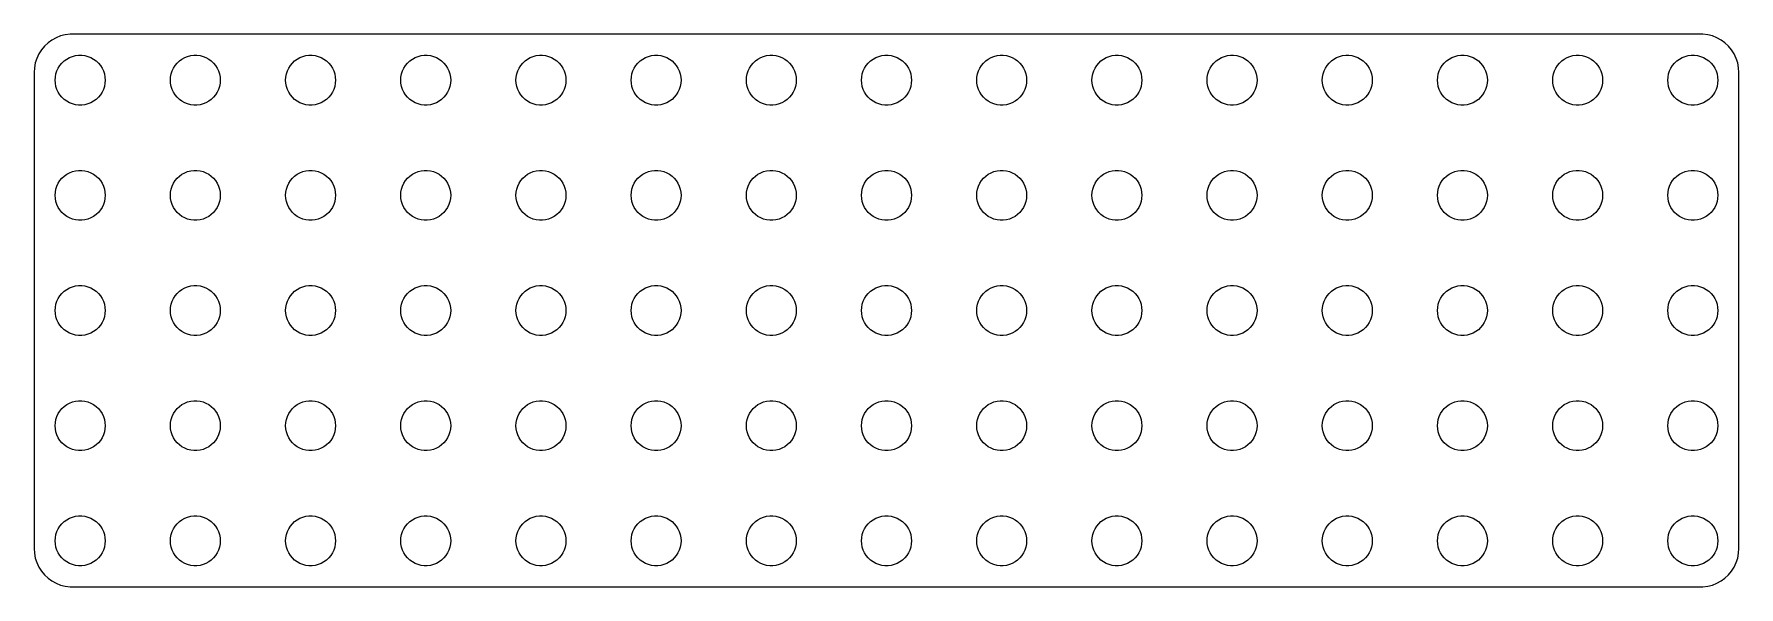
# Model space of a CAD drawing. Header units: metres. Extents: x 9 to 231, y 9 to 81.
import ezdxf

# ---------------------------------------------------------------- set-up
doc = ezdxf.new("R2010")
doc.units = ezdxf.units.M

msp = doc.modelspace()

# ---------------------------------------------------------------- linework, layer by layer
for p, q in [((11.3209, 80.2216), (10.8129, 79.8526)), ((11.8711, 80.5241), (11.3209, 80.2216)), ((12.4549, 80.7553), (11.8711, 80.5241)), ((13.0631, 80.9114), (12.4549, 80.7553)), ((13.686, 80.9901), (13.0631, 80.9114)), ((14, 80.9901), (13.686, 80.9901)), ((226, 81), (14, 81)), ((14, 81), (14, 80.9901)), ((226, 80.9901), (226, 81)), ((226.314, 80.9901), (226, 80.9901)), ((226.937, 80.9114), (226.314, 80.9901)), ((227.545, 80.7553), (226.937, 80.9114)), ((228.129, 80.5241), (227.545, 80.7553)), ((228.679, 80.2216), (228.129, 80.5241)), ((229.187, 79.8526), (228.679, 80.2216)), ((9.3511, 77.8406), (9.1571, 77.2434)), ((9.6184, 78.4088), (9.3511, 77.8406)), ((9.9549, 78.9389), (9.6184, 78.4088)), ((10.3551, 79.4227), (9.9549, 78.9389)), ((10.8129, 79.8526), (10.3551, 79.4227)), ((12.9284, 77.5042), (13.2586, 77.7441)), ((13.2586, 77.7441), (13.6162, 77.9407)), ((13.6162, 77.9407), (13.9957, 78.0909)), ((13.9957, 78.0909), (14.391, 78.1924)), ((14.391, 78.1924), (14.7959, 78.2436)), ((14.7959, 78.2436), (15.2041, 78.2436)), ((15.2041, 78.2436), (15.609, 78.1924)), ((15.609, 78.1924), (16.0043, 78.0909)), ((16.0043, 78.0909), (16.3838, 77.9407)), ((16.3838, 77.9407), (16.7414, 77.7441)), ((16.7414, 77.7441), (17.0716, 77.5042)), ((27.9284, 77.5042), (28.2586, 77.7441)), ((28.2586, 77.7441), (28.6162, 77.9407)), ((28.6162, 77.9407), (28.9957, 78.0909)), ((28.9957, 78.0909), (29.391, 78.1924)), ((29.391, 78.1924), (29.7959, 78.2436)), ((29.7959, 78.2436), (30.2041, 78.2436)), ((30.2041, 78.2436), (30.609, 78.1924)), ((30.609, 78.1924), (31.0043, 78.0909)), ((31.0043, 78.0909), (31.3838, 77.9407)), ((31.3838, 77.9407), (31.7414, 77.7441)), ((31.7414, 77.7441), (32.0716, 77.5042)), ((42.9284, 77.5042), (43.2586, 77.7441)), ((43.2586, 77.7441), (43.6162, 77.9407)), ((43.6162, 77.9407), (43.9957, 78.0909)), ((43.9957, 78.0909), (44.391, 78.1924)), ((44.391, 78.1924), (44.7959, 78.2436)), ((44.7959, 78.2436), (45.2041, 78.2436)), ((45.2041, 78.2436), (45.609, 78.1924)), ((45.609, 78.1924), (46.0043, 78.0909)), ((46.0043, 78.0909), (46.3838, 77.9407)), ((46.3838, 77.9407), (46.7414, 77.7441)), ((46.7414, 77.7441), (47.0716, 77.5042)), ((57.9284, 77.5042), (58.2586, 77.7441)), ((58.2586, 77.7441), (58.6162, 77.9407)), ((58.6162, 77.9407), (58.9957, 78.0909)), ((58.9957, 78.0909), (59.391, 78.1924)), ((59.391, 78.1924), (59.7959, 78.2436)), ((59.7959, 78.2436), (60.2041, 78.2436)), ((60.2041, 78.2436), (60.609, 78.1924)), ((60.609, 78.1924), (61.0043, 78.0909)), ((61.0043, 78.0909), (61.3838, 77.9407)), ((61.3838, 77.9407), (61.7414, 77.7441)), ((61.7414, 77.7441), (62.0716, 77.5042)), ((72.9284, 77.5042), (73.2586, 77.7441)), ((73.2586, 77.7441), (73.6162, 77.9407)), ((73.6162, 77.9407), (73.9957, 78.0909)), ((73.9957, 78.0909), (74.391, 78.1924)), ((74.391, 78.1924), (74.7959, 78.2436)), ((74.7959, 78.2436), (75.2041, 78.2436)), ((75.2041, 78.2436), (75.609, 78.1924)), ((75.609, 78.1924), (76.0043, 78.0909)), ((76.0043, 78.0909), (76.3838, 77.9407)), ((76.3838, 77.9407), (76.7414, 77.7441)), ((76.7414, 77.7441), (77.0716, 77.5042)), ((87.9284, 77.5042), (88.2586, 77.7441)), ((88.2586, 77.7441), (88.6162, 77.9407)), ((88.6162, 77.9407), (88.9957, 78.0909)), ((88.9957, 78.0909), (89.391, 78.1924)), ((89.391, 78.1924), (89.7959, 78.2436)), ((89.7959, 78.2436), (90.2041, 78.2436)), ((90.2041, 78.2436), (90.609, 78.1924)), ((90.609, 78.1924), (91.0043, 78.0909)), ((91.0043, 78.0909), (91.3838, 77.9407)), ((91.3838, 77.9407), (91.7414, 77.7441)), ((91.7414, 77.7441), (92.0716, 77.5042)), ((102.928, 77.5042), (103.259, 77.7441)), ((103.259, 77.7441), (103.616, 77.9407)), ((103.616, 77.9407), (103.996, 78.0909)), ((103.996, 78.0909), (104.391, 78.1924)), ((104.391, 78.1924), (104.796, 78.2436)), ((104.796, 78.2436), (105.204, 78.2436)), ((105.204, 78.2436), (105.609, 78.1924)), ((105.609, 78.1924), (106.004, 78.0909)), ((106.004, 78.0909), (106.384, 77.9407)), ((106.384, 77.9407), (106.741, 77.7441)), ((106.741, 77.7441), (107.072, 77.5042)), ((117.928, 77.5042), (118.259, 77.7441)), ((118.259, 77.7441), (118.616, 77.9407)), ((118.616, 77.9407), (118.996, 78.0909)), ((118.996, 78.0909), (119.391, 78.1924)), ((119.391, 78.1924), (119.796, 78.2436)), ((119.796, 78.2436), (120.204, 78.2436)), ((120.204, 78.2436), (120.609, 78.1924)), ((120.609, 78.1924), (121.004, 78.0909)), ((121.004, 78.0909), (121.384, 77.9407)), ((121.384, 77.9407), (121.741, 77.7441)), ((121.741, 77.7441), (122.072, 77.5042)), ((132.928, 77.5042), (133.259, 77.7441)), ((133.259, 77.7441), (133.616, 77.9407)), ((133.616, 77.9407), (133.996, 78.0909)), ((133.996, 78.0909), (134.391, 78.1924)), ((134.391, 78.1924), (134.796, 78.2436)), ((134.796, 78.2436), (135.204, 78.2436)), ((135.204, 78.2436), (135.609, 78.1924)), ((135.609, 78.1924), (136.004, 78.0909)), ((136.004, 78.0909), (136.384, 77.9407)), ((136.384, 77.9407), (136.741, 77.7441)), ((136.741, 77.7441), (137.072, 77.5042)), ((147.928, 77.5042), (148.259, 77.7441)), ((148.259, 77.7441), (148.616, 77.9407)), ((148.616, 77.9407), (148.996, 78.0909)), ((148.996, 78.0909), (149.391, 78.1924)), ((149.391, 78.1924), (149.796, 78.2436)), ((149.796, 78.2436), (150.204, 78.2436)), ((150.204, 78.2436), (150.609, 78.1924)), ((150.609, 78.1924), (151.004, 78.0909)), ((151.004, 78.0909), (151.384, 77.9407)), ((151.384, 77.9407), (151.741, 77.7441)), ((151.741, 77.7441), (152.072, 77.5042)), ((162.928, 77.5042), (163.259, 77.7441)), ((163.259, 77.7441), (163.616, 77.9407)), ((163.616, 77.9407), (163.996, 78.0909)), ((163.996, 78.0909), (164.391, 78.1924)), ((164.391, 78.1924), (164.796, 78.2436)), ((164.796, 78.2436), (165.204, 78.2436)), ((165.204, 78.2436), (165.609, 78.1924)), ((165.609, 78.1924), (166.004, 78.0909)), ((166.004, 78.0909), (166.384, 77.9407)), ((166.384, 77.9407), (166.741, 77.7441)), ((166.741, 77.7441), (167.072, 77.5042)), ((177.928, 77.5042), (178.259, 77.7441)), ((178.259, 77.7441), (178.616, 77.9407)), ((178.616, 77.9407), (178.996, 78.0909)), ((178.996, 78.0909), (179.391, 78.1924)), ((179.391, 78.1924), (179.796, 78.2436)), ((179.796, 78.2436), (180.204, 78.2436)), ((180.204, 78.2436), (180.609, 78.1924)), ((180.609, 78.1924), (181.004, 78.0909)), ((181.004, 78.0909), (181.384, 77.9407)), ((181.384, 77.9407), (181.741, 77.7441)), ((181.741, 77.7441), (182.072, 77.5042)), ((192.928, 77.5042), (193.259, 77.7441)), ((193.259, 77.7441), (193.616, 77.9407)), ((193.616, 77.9407), (193.996, 78.0909)), ((193.996, 78.0909), (194.391, 78.1924)), ((194.391, 78.1924), (194.796, 78.2436)), ((194.796, 78.2436), (195.204, 78.2436)), ((195.204, 78.2436), (195.609, 78.1924)), ((195.609, 78.1924), (196.004, 78.0909)), ((196.004, 78.0909), (196.384, 77.9407)), ((196.384, 77.9407), (196.741, 77.7441)), ((196.741, 77.7441), (197.072, 77.5042)), ((207.928, 77.5042), (208.259, 77.7441)), ((208.259, 77.7441), (208.616, 77.9407)), ((208.616, 77.9407), (208.996, 78.0909)), ((208.996, 78.0909), (209.391, 78.1924)), ((209.391, 78.1924), (209.796, 78.2436)), ((209.796, 78.2436), (210.204, 78.2436)), ((210.204, 78.2436), (210.609, 78.1924)), ((210.609, 78.1924), (211.004, 78.0909)), ((211.004, 78.0909), (211.384, 77.9407)), ((211.384, 77.9407), (211.741, 77.7441)), ((211.741, 77.7441), (212.072, 77.5042)), ((222.928, 77.5042), (223.259, 77.7441)), ((223.259, 77.7441), (223.616, 77.9407)), ((223.616, 77.9407), (223.996, 78.0909)), ((223.996, 78.0909), (224.391, 78.1924)), ((224.391, 78.1924), (224.796, 78.2436)), ((224.796, 78.2436), (225.204, 78.2436)), ((225.204, 78.2436), (225.609, 78.1924)), ((225.609, 78.1924), (226.004, 78.0909)), ((226.004, 78.0909), (226.384, 77.9407)), ((226.384, 77.9407), (226.741, 77.7441)), ((226.741, 77.7441), (227.072, 77.5042)), ((229.645, 79.4227), (229.187, 79.8526)), ((230.045, 78.9389), (229.645, 79.4227)), ((230.382, 78.4088), (230.045, 78.9389)), ((230.649, 77.8406), (230.382, 78.4088)), ((230.843, 77.2434), (230.649, 77.8406)), ((9.0394, 76.6267), (9, 76)), ((9, 76), (9, 14)), ((9.1571, 77.2434), (9.0394, 76.6267)), ((11.7756, 75.4073), (11.8521, 75.8082)), ((11.8521, 75.8082), (11.9782, 76.1964)), ((11.9782, 76.1964), (12.152, 76.5657)), ((12.152, 76.5657), (12.3707, 76.9103)), ((12.3707, 76.9103), (12.6308, 77.2248)), ((12.6308, 77.2248), (12.9284, 77.5042)), ((17.0716, 77.5042), (17.3691, 77.2248)), ((17.3691, 77.2248), (17.6293, 76.9103)), ((17.6293, 76.9103), (17.848, 76.5657)), ((17.848, 76.5657), (18.0218, 76.1964)), ((18.0218, 76.1964), (18.1479, 75.8082)), ((18.1479, 75.8082), (18.2244, 75.4073)), ((26.7756, 75.4073), (26.8521, 75.8082)), ((26.8521, 75.8082), (26.9782, 76.1964)), ((26.9782, 76.1964), (27.152, 76.5657)), ((27.152, 76.5657), (27.3707, 76.9103)), ((27.3707, 76.9103), (27.6308, 77.2248)), ((27.6308, 77.2248), (27.9284, 77.5042)), ((32.0716, 77.5042), (32.3691, 77.2248)), ((32.3691, 77.2248), (32.6293, 76.9103)), ((32.6293, 76.9103), (32.848, 76.5657)), ((32.848, 76.5657), (33.0218, 76.1964)), ((33.0218, 76.1964), (33.1479, 75.8082)), ((33.1479, 75.8082), (33.2244, 75.4073)), ((41.7756, 75.4073), (41.8521, 75.8082)), ((41.8521, 75.8082), (41.9782, 76.1964)), ((41.9782, 76.1964), (42.152, 76.5657)), ((42.152, 76.5657), (42.3707, 76.9103)), ((42.3707, 76.9103), (42.6308, 77.2248)), ((42.6308, 77.2248), (42.9284, 77.5042)), ((47.0716, 77.5042), (47.3691, 77.2248)), ((47.3691, 77.2248), (47.6293, 76.9103)), ((47.6293, 76.9103), (47.848, 76.5657)), ((47.848, 76.5657), (48.0218, 76.1964)), ((48.0218, 76.1964), (48.1479, 75.8082)), ((48.1479, 75.8082), (48.2244, 75.4073)), ((56.7756, 75.4073), (56.8521, 75.8082)), ((56.8521, 75.8082), (56.9782, 76.1964)), ((56.9782, 76.1964), (57.152, 76.5657)), ((57.152, 76.5657), (57.3707, 76.9103)), ((57.3707, 76.9103), (57.6308, 77.2248)), ((57.6308, 77.2248), (57.9284, 77.5042)), ((62.0716, 77.5042), (62.3691, 77.2248)), ((62.3691, 77.2248), (62.6293, 76.9103)), ((62.6293, 76.9103), (62.848, 76.5657)), ((62.848, 76.5657), (63.0218, 76.1964)), ((63.0218, 76.1964), (63.1479, 75.8082)), ((63.1479, 75.8082), (63.2244, 75.4073)), ((71.7756, 75.4073), (71.8521, 75.8082)), ((71.8521, 75.8082), (71.9782, 76.1964)), ((71.9782, 76.1964), (72.152, 76.5657)), ((72.152, 76.5657), (72.3707, 76.9103)), ((72.3707, 76.9103), (72.6308, 77.2248)), ((72.6308, 77.2248), (72.9284, 77.5042)), ((77.0716, 77.5042), (77.3691, 77.2248)), ((77.3691, 77.2248), (77.6293, 76.9103)), ((77.6293, 76.9103), (77.848, 76.5657)), ((77.848, 76.5657), (78.0218, 76.1964)), ((78.0218, 76.1964), (78.1479, 75.8082)), ((78.1479, 75.8082), (78.2244, 75.4073)), ((86.7756, 75.4073), (86.8521, 75.8082)), ((86.8521, 75.8082), (86.9782, 76.1964)), ((86.9782, 76.1964), (87.152, 76.5657)), ((87.152, 76.5657), (87.3707, 76.9103)), ((87.3707, 76.9103), (87.6308, 77.2248)), ((87.6308, 77.2248), (87.9284, 77.5042)), ((92.0716, 77.5042), (92.3691, 77.2248)), ((92.3691, 77.2248), (92.6293, 76.9103)), ((92.6293, 76.9103), (92.848, 76.5657)), ((92.848, 76.5657), (93.0218, 76.1964)), ((93.0218, 76.1964), (93.1479, 75.8082)), ((93.1479, 75.8082), (93.2244, 75.4073)), ((101.776, 75.4073), (101.852, 75.8082)), ((101.852, 75.8082), (101.978, 76.1964)), ((101.978, 76.1964), (102.152, 76.5657)), ((102.152, 76.5657), (102.371, 76.9103)), ((102.371, 76.9103), (102.631, 77.2248)), ((102.631, 77.2248), (102.928, 77.5042)), ((107.072, 77.5042), (107.369, 77.2248)), ((107.369, 77.2248), (107.629, 76.9103)), ((107.629, 76.9103), (107.848, 76.5657)), ((107.848, 76.5657), (108.022, 76.1964)), ((108.022, 76.1964), (108.148, 75.8082)), ((108.148, 75.8082), (108.224, 75.4073)), ((116.776, 75.4073), (116.852, 75.8082)), ((116.852, 75.8082), (116.978, 76.1964)), ((116.978, 76.1964), (117.152, 76.5657)), ((117.152, 76.5657), (117.371, 76.9103)), ((117.371, 76.9103), (117.631, 77.2248)), ((117.631, 77.2248), (117.928, 77.5042)), ((122.072, 77.5042), (122.369, 77.2248)), ((122.369, 77.2248), (122.629, 76.9103)), ((122.629, 76.9103), (122.848, 76.5657)), ((122.848, 76.5657), (123.022, 76.1964)), ((123.022, 76.1964), (123.148, 75.8082)), ((123.148, 75.8082), (123.224, 75.4073)), ((131.776, 75.4073), (131.852, 75.8082)), ((131.852, 75.8082), (131.978, 76.1964)), ((131.978, 76.1964), (132.152, 76.5657)), ((132.152, 76.5657), (132.371, 76.9103)), ((132.371, 76.9103), (132.631, 77.2248)), ((132.631, 77.2248), (132.928, 77.5042)), ((137.072, 77.5042), (137.369, 77.2248)), ((137.369, 77.2248), (137.629, 76.9103)), ((137.629, 76.9103), (137.848, 76.5657)), ((137.848, 76.5657), (138.022, 76.1964)), ((138.022, 76.1964), (138.148, 75.8082)), ((138.148, 75.8082), (138.224, 75.4073)), ((146.776, 75.4073), (146.852, 75.8082)), ((146.852, 75.8082), (146.978, 76.1964)), ((146.978, 76.1964), (147.152, 76.5657)), ((147.152, 76.5657), (147.371, 76.9103)), ((147.371, 76.9103), (147.631, 77.2248)), ((147.631, 77.2248), (147.928, 77.5042)), ((152.072, 77.5042), (152.369, 77.2248)), ((152.369, 77.2248), (152.629, 76.9103)), ((152.629, 76.9103), (152.848, 76.5657)), ((152.848, 76.5657), (153.022, 76.1964)), ((153.022, 76.1964), (153.148, 75.8082)), ((153.148, 75.8082), (153.224, 75.4073)), ((161.776, 75.4073), (161.852, 75.8082)), ((161.852, 75.8082), (161.978, 76.1964)), ((161.978, 76.1964), (162.152, 76.5657)), ((162.152, 76.5657), (162.371, 76.9103)), ((162.371, 76.9103), (162.631, 77.2248)), ((162.631, 77.2248), (162.928, 77.5042)), ((167.072, 77.5042), (167.369, 77.2248)), ((167.369, 77.2248), (167.629, 76.9103)), ((167.629, 76.9103), (167.848, 76.5657)), ((167.848, 76.5657), (168.022, 76.1964)), ((168.022, 76.1964), (168.148, 75.8082)), ((168.148, 75.8082), (168.224, 75.4073)), ((176.776, 75.4073), (176.852, 75.8082)), ((176.852, 75.8082), (176.978, 76.1964)), ((176.978, 76.1964), (177.152, 76.5657)), ((177.152, 76.5657), (177.371, 76.9103)), ((177.371, 76.9103), (177.631, 77.2248)), ((177.631, 77.2248), (177.928, 77.5042)), ((182.072, 77.5042), (182.369, 77.2248)), ((182.369, 77.2248), (182.629, 76.9103)), ((182.629, 76.9103), (182.848, 76.5657)), ((182.848, 76.5657), (183.022, 76.1964)), ((183.022, 76.1964), (183.148, 75.8082)), ((183.148, 75.8082), (183.224, 75.4073)), ((191.776, 75.4073), (191.852, 75.8082)), ((191.852, 75.8082), (191.978, 76.1964)), ((191.978, 76.1964), (192.152, 76.5657)), ((192.152, 76.5657), (192.371, 76.9103)), ((192.371, 76.9103), (192.631, 77.2248)), ((192.631, 77.2248), (192.928, 77.5042)), ((197.072, 77.5042), (197.369, 77.2248)), ((197.369, 77.2248), (197.629, 76.9103)), ((197.629, 76.9103), (197.848, 76.5657)), ((197.848, 76.5657), (198.022, 76.1964)), ((198.022, 76.1964), (198.148, 75.8082)), ((198.148, 75.8082), (198.224, 75.4073)), ((206.776, 75.4073), (206.852, 75.8082)), ((206.852, 75.8082), (206.978, 76.1964)), ((206.978, 76.1964), (207.152, 76.5657)), ((207.152, 76.5657), (207.371, 76.9103)), ((207.371, 76.9103), (207.631, 77.2248)), ((207.631, 77.2248), (207.928, 77.5042)), ((212.072, 77.5042), (212.369, 77.2248)), ((212.369, 77.2248), (212.629, 76.9103)), ((212.629, 76.9103), (212.848, 76.5657)), ((212.848, 76.5657), (213.022, 76.1964)), ((213.022, 76.1964), (213.148, 75.8082)), ((213.148, 75.8082), (213.224, 75.4073)), ((221.776, 75.4073), (221.852, 75.8082)), ((221.852, 75.8082), (221.978, 76.1964)), ((221.978, 76.1964), (222.152, 76.5657)), ((222.152, 76.5657), (222.371, 76.9103)), ((222.371, 76.9103), (222.631, 77.2248)), ((222.631, 77.2248), (222.928, 77.5042)), ((227.072, 77.5042), (227.369, 77.2248)), ((227.369, 77.2248), (227.629, 76.9103)), ((227.629, 76.9103), (227.848, 76.5657)), ((227.848, 76.5657), (228.022, 76.1964)), ((228.022, 76.1964), (228.148, 75.8082)), ((228.148, 75.8082), (228.224, 75.4073)), ((230.961, 76.6267), (230.843, 77.2434)), ((231, 76), (230.961, 76.6267)), ((231, 14), (231, 76)), ((11.75, 75), (11.7756, 75.4073)), ((11.7756, 74.5927), (11.75, 75)), ((11.8521, 74.1918), (11.7756, 74.5927)), ((11.9782, 73.8036), (11.8521, 74.1918)), ((12.152, 73.4343), (11.9782, 73.8036)), ((12.3707, 73.0897), (12.152, 73.4343)), ((17.848, 73.4343), (17.6293, 73.0897)), ((18.0218, 73.8036), (17.848, 73.4343)), ((18.1479, 74.1918), (18.0218, 73.8036)), ((18.2244, 74.5927), (18.1479, 74.1918)), ((18.2244, 75.4073), (18.25, 75)), ((18.25, 75), (18.2244, 74.5927)), ((26.75, 75), (26.7756, 75.4073)), ((26.7756, 74.5927), (26.75, 75)), ((26.8521, 74.1918), (26.7756, 74.5927)), ((26.9782, 73.8036), (26.8521, 74.1918)), ((27.152, 73.4343), (26.9782, 73.8036)), ((27.3707, 73.0897), (27.152, 73.4343)), ((32.848, 73.4343), (32.6293, 73.0897)), ((33.0218, 73.8036), (32.848, 73.4343)), ((33.1479, 74.1918), (33.0218, 73.8036)), ((33.2244, 74.5927), (33.1479, 74.1918)), ((33.2244, 75.4073), (33.25, 75)), ((33.25, 75), (33.2244, 74.5927)), ((41.75, 75), (41.7756, 75.4073)), ((41.7756, 74.5927), (41.75, 75)), ((41.8521, 74.1918), (41.7756, 74.5927)), ((41.9782, 73.8036), (41.8521, 74.1918)), ((42.152, 73.4343), (41.9782, 73.8036)), ((42.3707, 73.0897), (42.152, 73.4343)), ((47.848, 73.4343), (47.6293, 73.0897)), ((48.0218, 73.8036), (47.848, 73.4343)), ((48.1479, 74.1918), (48.0218, 73.8036)), ((48.2244, 74.5927), (48.1479, 74.1918)), ((48.2244, 75.4073), (48.25, 75)), ((48.25, 75), (48.2244, 74.5927)), ((56.75, 75), (56.7756, 75.4073)), ((56.7756, 74.5927), (56.75, 75)), ((56.8521, 74.1918), (56.7756, 74.5927)), ((56.9782, 73.8036), (56.8521, 74.1918)), ((57.152, 73.4343), (56.9782, 73.8036)), ((57.3707, 73.0897), (57.152, 73.4343)), ((62.848, 73.4343), (62.6293, 73.0897)), ((63.0218, 73.8036), (62.848, 73.4343)), ((63.1479, 74.1918), (63.0218, 73.8036)), ((63.2244, 74.5927), (63.1479, 74.1918)), ((63.2244, 75.4073), (63.25, 75)), ((63.25, 75), (63.2244, 74.5927)), ((71.75, 75), (71.7756, 75.4073)), ((71.7756, 74.5927), (71.75, 75)), ((71.8521, 74.1918), (71.7756, 74.5927)), ((71.9782, 73.8036), (71.8521, 74.1918)), ((72.152, 73.4343), (71.9782, 73.8036)), ((72.3707, 73.0897), (72.152, 73.4343)), ((77.848, 73.4343), (77.6293, 73.0897)), ((78.0218, 73.8036), (77.848, 73.4343)), ((78.1479, 74.1918), (78.0218, 73.8036)), ((78.2244, 74.5927), (78.1479, 74.1918)), ((78.2244, 75.4073), (78.25, 75)), ((78.25, 75), (78.2244, 74.5927)), ((86.75, 75), (86.7756, 75.4073)), ((86.7756, 74.5927), (86.75, 75)), ((86.8521, 74.1918), (86.7756, 74.5927)), ((86.9782, 73.8036), (86.8521, 74.1918)), ((87.152, 73.4343), (86.9782, 73.8036)), ((87.3707, 73.0897), (87.152, 73.4343)), ((92.848, 73.4343), (92.6293, 73.0897)), ((93.0218, 73.8036), (92.848, 73.4343)), ((93.1479, 74.1918), (93.0218, 73.8036)), ((93.2244, 74.5927), (93.1479, 74.1918)), ((93.2244, 75.4073), (93.25, 75)), ((93.25, 75), (93.2244, 74.5927)), ((101.75, 75), (101.776, 75.4073)), ((101.776, 74.5927), (101.75, 75)), ((101.852, 74.1918), (101.776, 74.5927)), ((101.978, 73.8036), (101.852, 74.1918)), ((102.152, 73.4343), (101.978, 73.8036)), ((102.371, 73.0897), (102.152, 73.4343)), ((107.848, 73.4343), (107.629, 73.0897)), ((108.022, 73.8036), (107.848, 73.4343)), ((108.148, 74.1918), (108.022, 73.8036)), ((108.224, 74.5927), (108.148, 74.1918)), ((108.224, 75.4073), (108.25, 75)), ((108.25, 75), (108.224, 74.5927)), ((116.75, 75), (116.776, 75.4073)), ((116.776, 74.5927), (116.75, 75)), ((116.852, 74.1918), (116.776, 74.5927)), ((116.978, 73.8036), (116.852, 74.1918)), ((117.152, 73.4343), (116.978, 73.8036)), ((117.371, 73.0897), (117.152, 73.4343)), ((122.848, 73.4343), (122.629, 73.0897)), ((123.022, 73.8036), (122.848, 73.4343)), ((123.148, 74.1918), (123.022, 73.8036)), ((123.224, 74.5927), (123.148, 74.1918)), ((123.224, 75.4073), (123.25, 75)), ((123.25, 75), (123.224, 74.5927)), ((131.75, 75), (131.776, 75.4073)), ((131.776, 74.5927), (131.75, 75)), ((131.852, 74.1918), (131.776, 74.5927)), ((131.978, 73.8036), (131.852, 74.1918)), ((132.152, 73.4343), (131.978, 73.8036)), ((132.371, 73.0897), (132.152, 73.4343)), ((137.848, 73.4343), (137.629, 73.0897)), ((138.022, 73.8036), (137.848, 73.4343)), ((138.148, 74.1918), (138.022, 73.8036)), ((138.224, 74.5927), (138.148, 74.1918)), ((138.224, 75.4073), (138.25, 75)), ((138.25, 75), (138.224, 74.5927)), ((146.75, 75), (146.776, 75.4073)), ((146.776, 74.5927), (146.75, 75)), ((146.852, 74.1918), (146.776, 74.5927)), ((146.978, 73.8036), (146.852, 74.1918)), ((147.152, 73.4343), (146.978, 73.8036)), ((147.371, 73.0897), (147.152, 73.4343)), ((152.848, 73.4343), (152.629, 73.0897)), ((153.022, 73.8036), (152.848, 73.4343)), ((153.148, 74.1918), (153.022, 73.8036)), ((153.224, 74.5927), (153.148, 74.1918)), ((153.224, 75.4073), (153.25, 75)), ((153.25, 75), (153.224, 74.5927)), ((161.75, 75), (161.776, 75.4073)), ((161.776, 74.5927), (161.75, 75)), ((161.852, 74.1918), (161.776, 74.5927)), ((161.978, 73.8036), (161.852, 74.1918)), ((162.152, 73.4343), (161.978, 73.8036)), ((162.371, 73.0897), (162.152, 73.4343)), ((167.848, 73.4343), (167.629, 73.0897)), ((168.022, 73.8036), (167.848, 73.4343)), ((168.148, 74.1918), (168.022, 73.8036)), ((168.224, 74.5927), (168.148, 74.1918)), ((168.224, 75.4073), (168.25, 75)), ((168.25, 75), (168.224, 74.5927)), ((176.75, 75), (176.776, 75.4073)), ((176.776, 74.5927), (176.75, 75)), ((176.852, 74.1918), (176.776, 74.5927)), ((176.978, 73.8036), (176.852, 74.1918)), ((177.152, 73.4343), (176.978, 73.8036)), ((177.371, 73.0897), (177.152, 73.4343)), ((182.848, 73.4343), (182.629, 73.0897)), ((183.022, 73.8036), (182.848, 73.4343)), ((183.148, 74.1918), (183.022, 73.8036)), ((183.224, 74.5927), (183.148, 74.1918)), ((183.224, 75.4073), (183.25, 75)), ((183.25, 75), (183.224, 74.5927)), ((191.75, 75), (191.776, 75.4073)), ((191.776, 74.5927), (191.75, 75)), ((191.852, 74.1918), (191.776, 74.5927)), ((191.978, 73.8036), (191.852, 74.1918)), ((192.152, 73.4343), (191.978, 73.8036)), ((192.371, 73.0897), (192.152, 73.4343)), ((197.848, 73.4343), (197.629, 73.0897)), ((198.022, 73.8036), (197.848, 73.4343)), ((198.148, 74.1918), (198.022, 73.8036)), ((198.224, 74.5927), (198.148, 74.1918)), ((198.224, 75.4073), (198.25, 75)), ((198.25, 75), (198.224, 74.5927)), ((206.75, 75), (206.776, 75.4073)), ((206.776, 74.5927), (206.75, 75)), ((206.852, 74.1918), (206.776, 74.5927)), ((206.978, 73.8036), (206.852, 74.1918)), ((207.152, 73.4343), (206.978, 73.8036)), ((207.371, 73.0897), (207.152, 73.4343)), ((212.848, 73.4343), (212.629, 73.0897)), ((213.022, 73.8036), (212.848, 73.4343)), ((213.148, 74.1918), (213.022, 73.8036)), ((213.224, 74.5927), (213.148, 74.1918)), ((213.224, 75.4073), (213.25, 75)), ((213.25, 75), (213.224, 74.5927)), ((221.75, 75), (221.776, 75.4073)), ((221.776, 74.5927), (221.75, 75)), ((221.852, 74.1918), (221.776, 74.5927)), ((221.978, 73.8036), (221.852, 74.1918)), ((222.152, 73.4343), (221.978, 73.8036)), ((222.371, 73.0897), (222.152, 73.4343)), ((227.848, 73.4343), (227.629, 73.0897)), ((228.022, 73.8036), (227.848, 73.4343)), ((228.148, 74.1918), (228.022, 73.8036)), ((228.224, 74.5927), (228.148, 74.1918)), ((228.224, 75.4073), (228.25, 75)), ((228.25, 75), (228.224, 74.5927)), ((12.6308, 72.7752), (12.3707, 73.0897)), ((12.9284, 72.4958), (12.6308, 72.7752)), ((13.2586, 72.2559), (12.9284, 72.4958)), ((13.6162, 72.0593), (13.2586, 72.2559)), ((13.9957, 71.9091), (13.6162, 72.0593)), ((14.391, 71.8076), (13.9957, 71.9091)), ((14.7959, 71.7564), (14.391, 71.8076)), ((15.2041, 71.7564), (14.7959, 71.7564)), ((15.609, 71.8076), (15.2041, 71.7564)), ((16.0043, 71.9091), (15.609, 71.8076)), ((16.3838, 72.0593), (16.0043, 71.9091)), ((16.7414, 72.2559), (16.3838, 72.0593)), ((17.0716, 72.4958), (16.7414, 72.2559)), ((17.3691, 72.7752), (17.0716, 72.4958)), ((17.6293, 73.0897), (17.3691, 72.7752)), ((27.6308, 72.7752), (27.3707, 73.0897)), ((27.9284, 72.4958), (27.6308, 72.7752)), ((28.2586, 72.2559), (27.9284, 72.4958)), ((28.6162, 72.0593), (28.2586, 72.2559)), ((28.9957, 71.9091), (28.6162, 72.0593)), ((29.391, 71.8076), (28.9957, 71.9091)), ((29.7959, 71.7564), (29.391, 71.8076)), ((30.2041, 71.7564), (29.7959, 71.7564)), ((30.609, 71.8076), (30.2041, 71.7564)), ((31.0043, 71.9091), (30.609, 71.8076)), ((31.3838, 72.0593), (31.0043, 71.9091)), ((31.7414, 72.2559), (31.3838, 72.0593)), ((32.0716, 72.4958), (31.7414, 72.2559)), ((32.3691, 72.7752), (32.0716, 72.4958)), ((32.6293, 73.0897), (32.3691, 72.7752)), ((42.6308, 72.7752), (42.3707, 73.0897)), ((42.9284, 72.4958), (42.6308, 72.7752)), ((43.2586, 72.2559), (42.9284, 72.4958)), ((43.6162, 72.0593), (43.2586, 72.2559)), ((43.9957, 71.9091), (43.6162, 72.0593)), ((44.391, 71.8076), (43.9957, 71.9091)), ((44.7959, 71.7564), (44.391, 71.8076)), ((45.2041, 71.7564), (44.7959, 71.7564)), ((45.609, 71.8076), (45.2041, 71.7564)), ((46.0043, 71.9091), (45.609, 71.8076)), ((46.3838, 72.0593), (46.0043, 71.9091)), ((46.7414, 72.2559), (46.3838, 72.0593)), ((47.0716, 72.4958), (46.7414, 72.2559)), ((47.3691, 72.7752), (47.0716, 72.4958)), ((47.6293, 73.0897), (47.3691, 72.7752)), ((57.6308, 72.7752), (57.3707, 73.0897)), ((57.9284, 72.4958), (57.6308, 72.7752)), ((58.2586, 72.2559), (57.9284, 72.4958)), ((58.6162, 72.0593), (58.2586, 72.2559)), ((58.9957, 71.9091), (58.6162, 72.0593)), ((59.391, 71.8076), (58.9957, 71.9091)), ((59.7959, 71.7564), (59.391, 71.8076)), ((60.2041, 71.7564), (59.7959, 71.7564)), ((60.609, 71.8076), (60.2041, 71.7564)), ((61.0043, 71.9091), (60.609, 71.8076)), ((61.3838, 72.0593), (61.0043, 71.9091)), ((61.7414, 72.2559), (61.3838, 72.0593)), ((62.0716, 72.4958), (61.7414, 72.2559)), ((62.3691, 72.7752), (62.0716, 72.4958)), ((62.6293, 73.0897), (62.3691, 72.7752)), ((72.6308, 72.7752), (72.3707, 73.0897)), ((72.9284, 72.4958), (72.6308, 72.7752)), ((73.2586, 72.2559), (72.9284, 72.4958)), ((73.6162, 72.0593), (73.2586, 72.2559)), ((73.9957, 71.9091), (73.6162, 72.0593)), ((74.391, 71.8076), (73.9957, 71.9091)), ((74.7959, 71.7564), (74.391, 71.8076)), ((75.2041, 71.7564), (74.7959, 71.7564)), ((75.609, 71.8076), (75.2041, 71.7564)), ((76.0043, 71.9091), (75.609, 71.8076)), ((76.3838, 72.0593), (76.0043, 71.9091)), ((76.7414, 72.2559), (76.3838, 72.0593)), ((77.0716, 72.4958), (76.7414, 72.2559)), ((77.3691, 72.7752), (77.0716, 72.4958)), ((77.6293, 73.0897), (77.3691, 72.7752)), ((87.6308, 72.7752), (87.3707, 73.0897)), ((87.9284, 72.4958), (87.6308, 72.7752)), ((88.2586, 72.2559), (87.9284, 72.4958)), ((88.6162, 72.0593), (88.2586, 72.2559)), ((88.9957, 71.9091), (88.6162, 72.0593)), ((89.391, 71.8076), (88.9957, 71.9091)), ((89.7959, 71.7564), (89.391, 71.8076)), ((90.2041, 71.7564), (89.7959, 71.7564)), ((90.609, 71.8076), (90.2041, 71.7564)), ((91.0043, 71.9091), (90.609, 71.8076)), ((91.3838, 72.0593), (91.0043, 71.9091)), ((91.7414, 72.2559), (91.3838, 72.0593)), ((92.0716, 72.4958), (91.7414, 72.2559)), ((92.3691, 72.7752), (92.0716, 72.4958)), ((92.6293, 73.0897), (92.3691, 72.7752)), ((102.631, 72.7752), (102.371, 73.0897)), ((102.928, 72.4958), (102.631, 72.7752)), ((103.259, 72.2559), (102.928, 72.4958)), ((103.616, 72.0593), (103.259, 72.2559)), ((103.996, 71.9091), (103.616, 72.0593)), ((104.391, 71.8076), (103.996, 71.9091)), ((104.796, 71.7564), (104.391, 71.8076)), ((105.204, 71.7564), (104.796, 71.7564)), ((105.609, 71.8076), (105.204, 71.7564)), ((106.004, 71.9091), (105.609, 71.8076)), ((106.384, 72.0593), (106.004, 71.9091)), ((106.741, 72.2559), (106.384, 72.0593)), ((107.072, 72.4958), (106.741, 72.2559)), ((107.369, 72.7752), (107.072, 72.4958)), ((107.629, 73.0897), (107.369, 72.7752)), ((117.631, 72.7752), (117.371, 73.0897)), ((117.928, 72.4958), (117.631, 72.7752)), ((118.259, 72.2559), (117.928, 72.4958)), ((118.616, 72.0593), (118.259, 72.2559)), ((118.996, 71.9091), (118.616, 72.0593)), ((119.391, 71.8076), (118.996, 71.9091)), ((119.796, 71.7564), (119.391, 71.8076)), ((120.204, 71.7564), (119.796, 71.7564)), ((120.609, 71.8076), (120.204, 71.7564)), ((121.004, 71.9091), (120.609, 71.8076)), ((121.384, 72.0593), (121.004, 71.9091)), ((121.741, 72.2559), (121.384, 72.0593)), ((122.072, 72.4958), (121.741, 72.2559)), ((122.369, 72.7752), (122.072, 72.4958)), ((122.629, 73.0897), (122.369, 72.7752)), ((132.631, 72.7752), (132.371, 73.0897)), ((132.928, 72.4958), (132.631, 72.7752)), ((133.259, 72.2559), (132.928, 72.4958)), ((133.616, 72.0593), (133.259, 72.2559)), ((133.996, 71.9091), (133.616, 72.0593)), ((134.391, 71.8076), (133.996, 71.9091)), ((134.796, 71.7564), (134.391, 71.8076)), ((135.204, 71.7564), (134.796, 71.7564)), ((135.609, 71.8076), (135.204, 71.7564)), ((136.004, 71.9091), (135.609, 71.8076)), ((136.384, 72.0593), (136.004, 71.9091)), ((136.741, 72.2559), (136.384, 72.0593)), ((137.072, 72.4958), (136.741, 72.2559)), ((137.369, 72.7752), (137.072, 72.4958)), ((137.629, 73.0897), (137.369, 72.7752)), ((147.631, 72.7752), (147.371, 73.0897)), ((147.928, 72.4958), (147.631, 72.7752)), ((148.259, 72.2559), (147.928, 72.4958)), ((148.616, 72.0593), (148.259, 72.2559)), ((148.996, 71.9091), (148.616, 72.0593)), ((149.391, 71.8076), (148.996, 71.9091)), ((149.796, 71.7564), (149.391, 71.8076)), ((150.204, 71.7564), (149.796, 71.7564)), ((150.609, 71.8076), (150.204, 71.7564)), ((151.004, 71.9091), (150.609, 71.8076)), ((151.384, 72.0593), (151.004, 71.9091)), ((151.741, 72.2559), (151.384, 72.0593)), ((152.072, 72.4958), (151.741, 72.2559)), ((152.369, 72.7752), (152.072, 72.4958)), ((152.629, 73.0897), (152.369, 72.7752)), ((162.631, 72.7752), (162.371, 73.0897)), ((162.928, 72.4958), (162.631, 72.7752)), ((163.259, 72.2559), (162.928, 72.4958)), ((163.616, 72.0593), (163.259, 72.2559)), ((163.996, 71.9091), (163.616, 72.0593)), ((164.391, 71.8076), (163.996, 71.9091)), ((164.796, 71.7564), (164.391, 71.8076)), ((165.204, 71.7564), (164.796, 71.7564)), ((165.609, 71.8076), (165.204, 71.7564)), ((166.004, 71.9091), (165.609, 71.8076)), ((166.384, 72.0593), (166.004, 71.9091)), ((166.741, 72.2559), (166.384, 72.0593)), ((167.072, 72.4958), (166.741, 72.2559)), ((167.369, 72.7752), (167.072, 72.4958)), ((167.629, 73.0897), (167.369, 72.7752)), ((177.631, 72.7752), (177.371, 73.0897)), ((177.928, 72.4958), (177.631, 72.7752)), ((178.259, 72.2559), (177.928, 72.4958)), ((178.616, 72.0593), (178.259, 72.2559)), ((178.996, 71.9091), (178.616, 72.0593)), ((179.391, 71.8076), (178.996, 71.9091)), ((179.796, 71.7564), (179.391, 71.8076)), ((180.204, 71.7564), (179.796, 71.7564)), ((180.609, 71.8076), (180.204, 71.7564)), ((181.004, 71.9091), (180.609, 71.8076)), ((181.384, 72.0593), (181.004, 71.9091)), ((181.741, 72.2559), (181.384, 72.0593)), ((182.072, 72.4958), (181.741, 72.2559)), ((182.369, 72.7752), (182.072, 72.4958)), ((182.629, 73.0897), (182.369, 72.7752)), ((192.631, 72.7752), (192.371, 73.0897)), ((192.928, 72.4958), (192.631, 72.7752)), ((193.259, 72.2559), (192.928, 72.4958)), ((193.616, 72.0593), (193.259, 72.2559)), ((193.996, 71.9091), (193.616, 72.0593)), ((194.391, 71.8076), (193.996, 71.9091)), ((194.796, 71.7564), (194.391, 71.8076)), ((195.204, 71.7564), (194.796, 71.7564)), ((195.609, 71.8076), (195.204, 71.7564)), ((196.004, 71.9091), (195.609, 71.8076)), ((196.384, 72.0593), (196.004, 71.9091)), ((196.741, 72.2559), (196.384, 72.0593)), ((197.072, 72.4958), (196.741, 72.2559)), ((197.369, 72.7752), (197.072, 72.4958)), ((197.629, 73.0897), (197.369, 72.7752)), ((207.631, 72.7752), (207.371, 73.0897)), ((207.928, 72.4958), (207.631, 72.7752)), ((208.259, 72.2559), (207.928, 72.4958)), ((208.616, 72.0593), (208.259, 72.2559)), ((208.996, 71.9091), (208.616, 72.0593)), ((209.391, 71.8076), (208.996, 71.9091)), ((209.796, 71.7564), (209.391, 71.8076)), ((210.204, 71.7564), (209.796, 71.7564)), ((210.609, 71.8076), (210.204, 71.7564)), ((211.004, 71.9091), (210.609, 71.8076)), ((211.384, 72.0593), (211.004, 71.9091)), ((211.741, 72.2559), (211.384, 72.0593)), ((212.072, 72.4958), (211.741, 72.2559)), ((212.369, 72.7752), (212.072, 72.4958)), ((212.629, 73.0897), (212.369, 72.7752)), ((222.631, 72.7752), (222.371, 73.0897)), ((222.928, 72.4958), (222.631, 72.7752)), ((223.259, 72.2559), (222.928, 72.4958)), ((223.616, 72.0593), (223.259, 72.2559)), ((223.996, 71.9091), (223.616, 72.0593)), ((224.391, 71.8076), (223.996, 71.9091)), ((224.796, 71.7564), (224.391, 71.8076)), ((225.204, 71.7564), (224.796, 71.7564)), ((225.609, 71.8076), (225.204, 71.7564)), ((226.004, 71.9091), (225.609, 71.8076)), ((226.384, 72.0593), (226.004, 71.9091)), ((226.741, 72.2559), (226.384, 72.0593)), ((227.072, 72.4958), (226.741, 72.2559)), ((227.369, 72.7752), (227.072, 72.4958)), ((227.629, 73.0897), (227.369, 72.7752)), ((12.3707, 61.9103), (12.6308, 62.2248)), ((12.6308, 62.2248), (12.9284, 62.5042)), ((12.9284, 62.5042), (13.2586, 62.7441)), ((13.2586, 62.7441), (13.6162, 62.9407)), ((13.6162, 62.9407), (13.9957, 63.0909)), ((13.9957, 63.0909), (14.391, 63.1924)), ((14.391, 63.1924), (14.7959, 63.2436)), ((14.7959, 63.2436), (15.2041, 63.2436)), ((15.2041, 63.2436), (15.609, 63.1924)), ((15.609, 63.1924), (16.0043, 63.0909)), ((16.0043, 63.0909), (16.3838, 62.9407)), ((16.3838, 62.9407), (16.7414, 62.7441)), ((16.7414, 62.7441), (17.0716, 62.5042)), ((17.0716, 62.5042), (17.3691, 62.2248)), ((17.3691, 62.2248), (17.6293, 61.9103)), ((27.3707, 61.9103), (27.6308, 62.2248)), ((27.6308, 62.2248), (27.9284, 62.5042)), ((27.9284, 62.5042), (28.2586, 62.7441)), ((28.2586, 62.7441), (28.6162, 62.9407)), ((28.6162, 62.9407), (28.9957, 63.0909)), ((28.9957, 63.0909), (29.391, 63.1924)), ((29.391, 63.1924), (29.7959, 63.2436)), ((29.7959, 63.2436), (30.2041, 63.2436)), ((30.2041, 63.2436), (30.609, 63.1924)), ((30.609, 63.1924), (31.0043, 63.0909)), ((31.0043, 63.0909), (31.3838, 62.9407)), ((31.3838, 62.9407), (31.7414, 62.7441)), ((31.7414, 62.7441), (32.0716, 62.5042)), ((32.0716, 62.5042), (32.3691, 62.2248)), ((32.3691, 62.2248), (32.6293, 61.9103)), ((42.3707, 61.9103), (42.6308, 62.2248)), ((42.6308, 62.2248), (42.9284, 62.5042)), ((42.9284, 62.5042), (43.2586, 62.7441)), ((43.2586, 62.7441), (43.6162, 62.9407)), ((43.6162, 62.9407), (43.9957, 63.0909)), ((43.9957, 63.0909), (44.391, 63.1924)), ((44.391, 63.1924), (44.7959, 63.2436)), ((44.7959, 63.2436), (45.2041, 63.2436)), ((45.2041, 63.2436), (45.609, 63.1924)), ((45.609, 63.1924), (46.0043, 63.0909)), ((46.0043, 63.0909), (46.3838, 62.9407)), ((46.3838, 62.9407), (46.7414, 62.7441)), ((46.7414, 62.7441), (47.0716, 62.5042)), ((47.0716, 62.5042), (47.3691, 62.2248)), ((47.3691, 62.2248), (47.6293, 61.9103)), ((57.3707, 61.9103), (57.6308, 62.2248)), ((57.6308, 62.2248), (57.9284, 62.5042)), ((57.9284, 62.5042), (58.2586, 62.7441)), ((58.2586, 62.7441), (58.6162, 62.9407)), ((58.6162, 62.9407), (58.9957, 63.0909)), ((58.9957, 63.0909), (59.391, 63.1924)), ((59.391, 63.1924), (59.7959, 63.2436)), ((59.7959, 63.2436), (60.2041, 63.2436)), ((60.2041, 63.2436), (60.609, 63.1924)), ((60.609, 63.1924), (61.0043, 63.0909)), ((61.0043, 63.0909), (61.3838, 62.9407)), ((61.3838, 62.9407), (61.7414, 62.7441)), ((61.7414, 62.7441), (62.0716, 62.5042)), ((62.0716, 62.5042), (62.3691, 62.2248)), ((62.3691, 62.2248), (62.6293, 61.9103)), ((72.3707, 61.9103), (72.6308, 62.2248)), ((72.6308, 62.2248), (72.9284, 62.5042)), ((72.9284, 62.5042), (73.2586, 62.7441)), ((73.2586, 62.7441), (73.6162, 62.9407)), ((73.6162, 62.9407), (73.9957, 63.0909)), ((73.9957, 63.0909), (74.391, 63.1924)), ((74.391, 63.1924), (74.7959, 63.2436)), ((74.7959, 63.2436), (75.2041, 63.2436)), ((75.2041, 63.2436), (75.609, 63.1924)), ((75.609, 63.1924), (76.0043, 63.0909)), ((76.0043, 63.0909), (76.3838, 62.9407)), ((76.3838, 62.9407), (76.7414, 62.7441)), ((76.7414, 62.7441), (77.0716, 62.5042)), ((77.0716, 62.5042), (77.3691, 62.2248)), ((77.3691, 62.2248), (77.6293, 61.9103)), ((87.3707, 61.9103), (87.6308, 62.2248)), ((87.6308, 62.2248), (87.9284, 62.5042)), ((87.9284, 62.5042), (88.2586, 62.7441)), ((88.2586, 62.7441), (88.6162, 62.9407)), ((88.6162, 62.9407), (88.9957, 63.0909)), ((88.9957, 63.0909), (89.391, 63.1924)), ((89.391, 63.1924), (89.7959, 63.2436)), ((89.7959, 63.2436), (90.2041, 63.2436)), ((90.2041, 63.2436), (90.609, 63.1924)), ((90.609, 63.1924), (91.0043, 63.0909)), ((91.0043, 63.0909), (91.3838, 62.9407)), ((91.3838, 62.9407), (91.7414, 62.7441)), ((91.7414, 62.7441), (92.0716, 62.5042)), ((92.0716, 62.5042), (92.3691, 62.2248)), ((92.3691, 62.2248), (92.6293, 61.9103)), ((102.371, 61.9103), (102.631, 62.2248)), ((102.631, 62.2248), (102.928, 62.5042)), ((102.928, 62.5042), (103.259, 62.7441)), ((103.259, 62.7441), (103.616, 62.9407)), ((103.616, 62.9407), (103.996, 63.0909)), ((103.996, 63.0909), (104.391, 63.1924)), ((104.391, 63.1924), (104.796, 63.2436)), ((104.796, 63.2436), (105.204, 63.2436)), ((105.204, 63.2436), (105.609, 63.1924)), ((105.609, 63.1924), (106.004, 63.0909)), ((106.004, 63.0909), (106.384, 62.9407)), ((106.384, 62.9407), (106.741, 62.7441)), ((106.741, 62.7441), (107.072, 62.5042)), ((107.072, 62.5042), (107.369, 62.2248)), ((107.369, 62.2248), (107.629, 61.9103)), ((117.371, 61.9103), (117.631, 62.2248)), ((117.631, 62.2248), (117.928, 62.5042)), ((117.928, 62.5042), (118.259, 62.7441)), ((118.259, 62.7441), (118.616, 62.9407)), ((118.616, 62.9407), (118.996, 63.0909)), ((118.996, 63.0909), (119.391, 63.1924)), ((119.391, 63.1924), (119.796, 63.2436)), ((119.796, 63.2436), (120.204, 63.2436)), ((120.204, 63.2436), (120.609, 63.1924)), ((120.609, 63.1924), (121.004, 63.0909)), ((121.004, 63.0909), (121.384, 62.9407)), ((121.384, 62.9407), (121.741, 62.7441)), ((121.741, 62.7441), (122.072, 62.5042)), ((122.072, 62.5042), (122.369, 62.2248)), ((122.369, 62.2248), (122.629, 61.9103)), ((132.371, 61.9103), (132.631, 62.2248)), ((132.631, 62.2248), (132.928, 62.5042)), ((132.928, 62.5042), (133.259, 62.7441)), ((133.259, 62.7441), (133.616, 62.9407)), ((133.616, 62.9407), (133.996, 63.0909)), ((133.996, 63.0909), (134.391, 63.1924)), ((134.391, 63.1924), (134.796, 63.2436)), ((134.796, 63.2436), (135.204, 63.2436)), ((135.204, 63.2436), (135.609, 63.1924)), ((135.609, 63.1924), (136.004, 63.0909)), ((136.004, 63.0909), (136.384, 62.9407)), ((136.384, 62.9407), (136.741, 62.7441)), ((136.741, 62.7441), (137.072, 62.5042)), ((137.072, 62.5042), (137.369, 62.2248)), ((137.369, 62.2248), (137.629, 61.9103)), ((147.371, 61.9103), (147.631, 62.2248)), ((147.631, 62.2248), (147.928, 62.5042)), ((147.928, 62.5042), (148.259, 62.7441)), ((148.259, 62.7441), (148.616, 62.9407)), ((148.616, 62.9407), (148.996, 63.0909)), ((148.996, 63.0909), (149.391, 63.1924)), ((149.391, 63.1924), (149.796, 63.2436)), ((149.796, 63.2436), (150.204, 63.2436)), ((150.204, 63.2436), (150.609, 63.1924)), ((150.609, 63.1924), (151.004, 63.0909)), ((151.004, 63.0909), (151.384, 62.9407)), ((151.384, 62.9407), (151.741, 62.7441)), ((151.741, 62.7441), (152.072, 62.5042)), ((152.072, 62.5042), (152.369, 62.2248)), ((152.369, 62.2248), (152.629, 61.9103)), ((162.371, 61.9103), (162.631, 62.2248)), ((162.631, 62.2248), (162.928, 62.5042)), ((162.928, 62.5042), (163.259, 62.7441)), ((163.259, 62.7441), (163.616, 62.9407)), ((163.616, 62.9407), (163.996, 63.0909)), ((163.996, 63.0909), (164.391, 63.1924)), ((164.391, 63.1924), (164.796, 63.2436)), ((164.796, 63.2436), (165.204, 63.2436)), ((165.204, 63.2436), (165.609, 63.1924)), ((165.609, 63.1924), (166.004, 63.0909)), ((166.004, 63.0909), (166.384, 62.9407)), ((166.384, 62.9407), (166.741, 62.7441)), ((166.741, 62.7441), (167.072, 62.5042)), ((167.072, 62.5042), (167.369, 62.2248)), ((167.369, 62.2248), (167.629, 61.9103)), ((177.371, 61.9103), (177.631, 62.2248)), ((177.631, 62.2248), (177.928, 62.5042)), ((177.928, 62.5042), (178.259, 62.7441)), ((178.259, 62.7441), (178.616, 62.9407)), ((178.616, 62.9407), (178.996, 63.0909)), ((178.996, 63.0909), (179.391, 63.1924)), ((179.391, 63.1924), (179.796, 63.2436)), ((179.796, 63.2436), (180.204, 63.2436)), ((180.204, 63.2436), (180.609, 63.1924)), ((180.609, 63.1924), (181.004, 63.0909)), ((181.004, 63.0909), (181.384, 62.9407)), ((181.384, 62.9407), (181.741, 62.7441)), ((181.741, 62.7441), (182.072, 62.5042)), ((182.072, 62.5042), (182.369, 62.2248)), ((182.369, 62.2248), (182.629, 61.9103)), ((192.371, 61.9103), (192.631, 62.2248)), ((192.631, 62.2248), (192.928, 62.5042)), ((192.928, 62.5042), (193.259, 62.7441)), ((193.259, 62.7441), (193.616, 62.9407)), ((193.616, 62.9407), (193.996, 63.0909)), ((193.996, 63.0909), (194.391, 63.1924)), ((194.391, 63.1924), (194.796, 63.2436)), ((194.796, 63.2436), (195.204, 63.2436)), ((195.204, 63.2436), (195.609, 63.1924)), ((195.609, 63.1924), (196.004, 63.0909)), ((196.004, 63.0909), (196.384, 62.9407)), ((196.384, 62.9407), (196.741, 62.7441)), ((196.741, 62.7441), (197.072, 62.5042)), ((197.072, 62.5042), (197.369, 62.2248)), ((197.369, 62.2248), (197.629, 61.9103)), ((207.371, 61.9103), (207.631, 62.2248)), ((207.631, 62.2248), (207.928, 62.5042)), ((207.928, 62.5042), (208.259, 62.7441)), ((208.259, 62.7441), (208.616, 62.9407)), ((208.616, 62.9407), (208.996, 63.0909)), ((208.996, 63.0909), (209.391, 63.1924)), ((209.391, 63.1924), (209.796, 63.2436)), ((209.796, 63.2436), (210.204, 63.2436)), ((210.204, 63.2436), (210.609, 63.1924)), ((210.609, 63.1924), (211.004, 63.0909)), ((211.004, 63.0909), (211.384, 62.9407)), ((211.384, 62.9407), (211.741, 62.7441)), ((211.741, 62.7441), (212.072, 62.5042)), ((212.072, 62.5042), (212.369, 62.2248)), ((212.369, 62.2248), (212.629, 61.9103)), ((222.371, 61.9103), (222.631, 62.2248)), ((222.631, 62.2248), (222.928, 62.5042)), ((222.928, 62.5042), (223.259, 62.7441)), ((223.259, 62.7441), (223.616, 62.9407)), ((223.616, 62.9407), (223.996, 63.0909)), ((223.996, 63.0909), (224.391, 63.1924)), ((224.391, 63.1924), (224.796, 63.2436)), ((224.796, 63.2436), (225.204, 63.2436)), ((225.204, 63.2436), (225.609, 63.1924)), ((225.609, 63.1924), (226.004, 63.0909)), ((226.004, 63.0909), (226.384, 62.9407)), ((226.384, 62.9407), (226.741, 62.7441)), ((226.741, 62.7441), (227.072, 62.5042)), ((227.072, 62.5042), (227.369, 62.2248)), ((227.369, 62.2248), (227.629, 61.9103)), ((11.75, 60), (11.7756, 60.4073)), ((11.7756, 59.5927), (11.75, 60)), ((11.7756, 60.4073), (11.8521, 60.8082)), ((11.8521, 60.8082), (11.9782, 61.1964)), ((11.9782, 61.1964), (12.152, 61.5657)), ((12.152, 61.5657), (12.3707, 61.9103)), ((17.6293, 61.9103), (17.848, 61.5657)), ((17.848, 61.5657), (18.0218, 61.1964)), ((18.0218, 61.1964), (18.1479, 60.8082)), ((18.1479, 60.8082), (18.2244, 60.4073)), ((18.2244, 60.4073), (18.25, 60)), ((18.25, 60), (18.2244, 59.5927)), ((26.75, 60), (26.7756, 60.4073)), ((26.7756, 59.5927), (26.75, 60)), ((26.7756, 60.4073), (26.8521, 60.8082)), ((26.8521, 60.8082), (26.9782, 61.1964)), ((26.9782, 61.1964), (27.152, 61.5657)), ((27.152, 61.5657), (27.3707, 61.9103)), ((32.6293, 61.9103), (32.848, 61.5657)), ((32.848, 61.5657), (33.0218, 61.1964)), ((33.0218, 61.1964), (33.1479, 60.8082)), ((33.1479, 60.8082), (33.2244, 60.4073)), ((33.2244, 60.4073), (33.25, 60)), ((33.25, 60), (33.2244, 59.5927)), ((41.75, 60), (41.7756, 60.4073)), ((41.7756, 59.5927), (41.75, 60)), ((41.7756, 60.4073), (41.8521, 60.8082)), ((41.8521, 60.8082), (41.9782, 61.1964)), ((41.9782, 61.1964), (42.152, 61.5657)), ((42.152, 61.5657), (42.3707, 61.9103)), ((47.6293, 61.9103), (47.848, 61.5657)), ((47.848, 61.5657), (48.0218, 61.1964)), ((48.0218, 61.1964), (48.1479, 60.8082)), ((48.1479, 60.8082), (48.2244, 60.4073)), ((48.2244, 60.4073), (48.25, 60)), ((48.25, 60), (48.2244, 59.5927)), ((56.75, 60), (56.7756, 60.4073)), ((56.7756, 59.5927), (56.75, 60)), ((56.7756, 60.4073), (56.8521, 60.8082)), ((56.8521, 60.8082), (56.9782, 61.1964)), ((56.9782, 61.1964), (57.152, 61.5657)), ((57.152, 61.5657), (57.3707, 61.9103)), ((62.6293, 61.9103), (62.848, 61.5657)), ((62.848, 61.5657), (63.0218, 61.1964)), ((63.0218, 61.1964), (63.1479, 60.8082)), ((63.1479, 60.8082), (63.2244, 60.4073)), ((63.2244, 60.4073), (63.25, 60)), ((63.25, 60), (63.2244, 59.5927)), ((71.75, 60), (71.7756, 60.4073)), ((71.7756, 59.5927), (71.75, 60)), ((71.7756, 60.4073), (71.8521, 60.8082)), ((71.8521, 60.8082), (71.9782, 61.1964)), ((71.9782, 61.1964), (72.152, 61.5657)), ((72.152, 61.5657), (72.3707, 61.9103)), ((77.6293, 61.9103), (77.848, 61.5657)), ((77.848, 61.5657), (78.0218, 61.1964)), ((78.0218, 61.1964), (78.1479, 60.8082)), ((78.1479, 60.8082), (78.2244, 60.4073)), ((78.2244, 60.4073), (78.25, 60)), ((78.25, 60), (78.2244, 59.5927)), ((86.75, 60), (86.7756, 60.4073)), ((86.7756, 59.5927), (86.75, 60)), ((86.7756, 60.4073), (86.8521, 60.8082)), ((86.8521, 60.8082), (86.9782, 61.1964)), ((86.9782, 61.1964), (87.152, 61.5657)), ((87.152, 61.5657), (87.3707, 61.9103)), ((92.6293, 61.9103), (92.848, 61.5657)), ((92.848, 61.5657), (93.0218, 61.1964)), ((93.0218, 61.1964), (93.1479, 60.8082)), ((93.1479, 60.8082), (93.2244, 60.4073)), ((93.2244, 60.4073), (93.25, 60)), ((93.25, 60), (93.2244, 59.5927)), ((101.75, 60), (101.776, 60.4073)), ((101.776, 59.5927), (101.75, 60)), ((101.776, 60.4073), (101.852, 60.8082)), ((101.852, 60.8082), (101.978, 61.1964)), ((101.978, 61.1964), (102.152, 61.5657)), ((102.152, 61.5657), (102.371, 61.9103)), ((107.629, 61.9103), (107.848, 61.5657)), ((107.848, 61.5657), (108.022, 61.1964)), ((108.022, 61.1964), (108.148, 60.8082)), ((108.148, 60.8082), (108.224, 60.4073)), ((108.224, 60.4073), (108.25, 60)), ((108.25, 60), (108.224, 59.5927)), ((116.75, 60), (116.776, 60.4073)), ((116.776, 59.5927), (116.75, 60)), ((116.776, 60.4073), (116.852, 60.8082)), ((116.852, 60.8082), (116.978, 61.1964)), ((116.978, 61.1964), (117.152, 61.5657)), ((117.152, 61.5657), (117.371, 61.9103)), ((122.629, 61.9103), (122.848, 61.5657)), ((122.848, 61.5657), (123.022, 61.1964)), ((123.022, 61.1964), (123.148, 60.8082)), ((123.148, 60.8082), (123.224, 60.4073)), ((123.224, 60.4073), (123.25, 60)), ((123.25, 60), (123.224, 59.5927)), ((131.75, 60), (131.776, 60.4073)), ((131.776, 59.5927), (131.75, 60)), ((131.776, 60.4073), (131.852, 60.8082)), ((131.852, 60.8082), (131.978, 61.1964)), ((131.978, 61.1964), (132.152, 61.5657)), ((132.152, 61.5657), (132.371, 61.9103)), ((137.629, 61.9103), (137.848, 61.5657)), ((137.848, 61.5657), (138.022, 61.1964)), ((138.022, 61.1964), (138.148, 60.8082)), ((138.148, 60.8082), (138.224, 60.4073)), ((138.224, 60.4073), (138.25, 60)), ((138.25, 60), (138.224, 59.5927)), ((146.75, 60), (146.776, 60.4073)), ((146.776, 59.5927), (146.75, 60)), ((146.776, 60.4073), (146.852, 60.8082)), ((146.852, 60.8082), (146.978, 61.1964)), ((146.978, 61.1964), (147.152, 61.5657)), ((147.152, 61.5657), (147.371, 61.9103)), ((152.629, 61.9103), (152.848, 61.5657)), ((152.848, 61.5657), (153.022, 61.1964)), ((153.022, 61.1964), (153.148, 60.8082)), ((153.148, 60.8082), (153.224, 60.4073)), ((153.224, 60.4073), (153.25, 60)), ((153.25, 60), (153.224, 59.5927)), ((161.75, 60), (161.776, 60.4073)), ((161.776, 59.5927), (161.75, 60)), ((161.776, 60.4073), (161.852, 60.8082)), ((161.852, 60.8082), (161.978, 61.1964)), ((161.978, 61.1964), (162.152, 61.5657)), ((162.152, 61.5657), (162.371, 61.9103)), ((167.629, 61.9103), (167.848, 61.5657)), ((167.848, 61.5657), (168.022, 61.1964)), ((168.022, 61.1964), (168.148, 60.8082)), ((168.148, 60.8082), (168.224, 60.4073)), ((168.224, 60.4073), (168.25, 60)), ((168.25, 60), (168.224, 59.5927)), ((176.75, 60), (176.776, 60.4073)), ((176.776, 59.5927), (176.75, 60)), ((176.776, 60.4073), (176.852, 60.8082)), ((176.852, 60.8082), (176.978, 61.1964)), ((176.978, 61.1964), (177.152, 61.5657)), ((177.152, 61.5657), (177.371, 61.9103)), ((182.629, 61.9103), (182.848, 61.5657)), ((182.848, 61.5657), (183.022, 61.1964)), ((183.022, 61.1964), (183.148, 60.8082)), ((183.148, 60.8082), (183.224, 60.4073)), ((183.224, 60.4073), (183.25, 60)), ((183.25, 60), (183.224, 59.5927)), ((191.75, 60), (191.776, 60.4073)), ((191.776, 59.5927), (191.75, 60)), ((191.776, 60.4073), (191.852, 60.8082)), ((191.852, 60.8082), (191.978, 61.1964)), ((191.978, 61.1964), (192.152, 61.5657)), ((192.152, 61.5657), (192.371, 61.9103)), ((197.629, 61.9103), (197.848, 61.5657)), ((197.848, 61.5657), (198.022, 61.1964)), ((198.022, 61.1964), (198.148, 60.8082)), ((198.148, 60.8082), (198.224, 60.4073)), ((198.224, 60.4073), (198.25, 60)), ((198.25, 60), (198.224, 59.5927)), ((206.75, 60), (206.776, 60.4073)), ((206.776, 59.5927), (206.75, 60)), ((206.776, 60.4073), (206.852, 60.8082)), ((206.852, 60.8082), (206.978, 61.1964)), ((206.978, 61.1964), (207.152, 61.5657)), ((207.152, 61.5657), (207.371, 61.9103)), ((212.629, 61.9103), (212.848, 61.5657)), ((212.848, 61.5657), (213.022, 61.1964)), ((213.022, 61.1964), (213.148, 60.8082)), ((213.148, 60.8082), (213.224, 60.4073)), ((213.224, 60.4073), (213.25, 60)), ((213.25, 60), (213.224, 59.5927)), ((221.75, 60), (221.776, 60.4073)), ((221.776, 59.5927), (221.75, 60)), ((221.776, 60.4073), (221.852, 60.8082)), ((221.852, 60.8082), (221.978, 61.1964)), ((221.978, 61.1964), (222.152, 61.5657)), ((222.152, 61.5657), (222.371, 61.9103)), ((227.629, 61.9103), (227.848, 61.5657)), ((227.848, 61.5657), (228.022, 61.1964)), ((228.022, 61.1964), (228.148, 60.8082)), ((228.148, 60.8082), (228.224, 60.4073)), ((228.224, 60.4073), (228.25, 60)), ((228.25, 60), (228.224, 59.5927)), ((11.8521, 59.1918), (11.7756, 59.5927)), ((11.9782, 58.8036), (11.8521, 59.1918)), ((12.152, 58.4343), (11.9782, 58.8036)), ((12.3707, 58.0897), (12.152, 58.4343)), ((12.6308, 57.7752), (12.3707, 58.0897)), ((12.9284, 57.4958), (12.6308, 57.7752)), ((17.3691, 57.7752), (17.0716, 57.4958)), ((17.6293, 58.0897), (17.3691, 57.7752)), ((17.848, 58.4343), (17.6293, 58.0897)), ((18.0218, 58.8036), (17.848, 58.4343)), ((18.1479, 59.1918), (18.0218, 58.8036)), ((18.2244, 59.5927), (18.1479, 59.1918)), ((26.8521, 59.1918), (26.7756, 59.5927)), ((26.9782, 58.8036), (26.8521, 59.1918)), ((27.152, 58.4343), (26.9782, 58.8036)), ((27.3707, 58.0897), (27.152, 58.4343)), ((27.6308, 57.7752), (27.3707, 58.0897)), ((27.9284, 57.4958), (27.6308, 57.7752)), ((32.3691, 57.7752), (32.0716, 57.4958)), ((32.6293, 58.0897), (32.3691, 57.7752)), ((32.848, 58.4343), (32.6293, 58.0897)), ((33.0218, 58.8036), (32.848, 58.4343)), ((33.1479, 59.1918), (33.0218, 58.8036)), ((33.2244, 59.5927), (33.1479, 59.1918)), ((41.8521, 59.1918), (41.7756, 59.5927)), ((41.9782, 58.8036), (41.8521, 59.1918)), ((42.152, 58.4343), (41.9782, 58.8036)), ((42.3707, 58.0897), (42.152, 58.4343)), ((42.6308, 57.7752), (42.3707, 58.0897)), ((42.9284, 57.4958), (42.6308, 57.7752)), ((47.3691, 57.7752), (47.0716, 57.4958)), ((47.6293, 58.0897), (47.3691, 57.7752)), ((47.848, 58.4343), (47.6293, 58.0897)), ((48.0218, 58.8036), (47.848, 58.4343)), ((48.1479, 59.1918), (48.0218, 58.8036)), ((48.2244, 59.5927), (48.1479, 59.1918)), ((56.8521, 59.1918), (56.7756, 59.5927)), ((56.9782, 58.8036), (56.8521, 59.1918)), ((57.152, 58.4343), (56.9782, 58.8036)), ((57.3707, 58.0897), (57.152, 58.4343)), ((57.6308, 57.7752), (57.3707, 58.0897)), ((57.9284, 57.4958), (57.6308, 57.7752)), ((62.3691, 57.7752), (62.0716, 57.4958)), ((62.6293, 58.0897), (62.3691, 57.7752)), ((62.848, 58.4343), (62.6293, 58.0897)), ((63.0218, 58.8036), (62.848, 58.4343)), ((63.1479, 59.1918), (63.0218, 58.8036)), ((63.2244, 59.5927), (63.1479, 59.1918)), ((71.8521, 59.1918), (71.7756, 59.5927)), ((71.9782, 58.8036), (71.8521, 59.1918)), ((72.152, 58.4343), (71.9782, 58.8036)), ((72.3707, 58.0897), (72.152, 58.4343)), ((72.6308, 57.7752), (72.3707, 58.0897)), ((72.9284, 57.4958), (72.6308, 57.7752)), ((77.3691, 57.7752), (77.0716, 57.4958)), ((77.6293, 58.0897), (77.3691, 57.7752)), ((77.848, 58.4343), (77.6293, 58.0897)), ((78.0218, 58.8036), (77.848, 58.4343)), ((78.1479, 59.1918), (78.0218, 58.8036)), ((78.2244, 59.5927), (78.1479, 59.1918)), ((86.8521, 59.1918), (86.7756, 59.5927)), ((86.9782, 58.8036), (86.8521, 59.1918)), ((87.152, 58.4343), (86.9782, 58.8036)), ((87.3707, 58.0897), (87.152, 58.4343)), ((87.6308, 57.7752), (87.3707, 58.0897)), ((87.9284, 57.4958), (87.6308, 57.7752)), ((92.3691, 57.7752), (92.0716, 57.4958)), ((92.6293, 58.0897), (92.3691, 57.7752)), ((92.848, 58.4343), (92.6293, 58.0897)), ((93.0218, 58.8036), (92.848, 58.4343)), ((93.1479, 59.1918), (93.0218, 58.8036)), ((93.2244, 59.5927), (93.1479, 59.1918)), ((101.852, 59.1918), (101.776, 59.5927)), ((101.978, 58.8036), (101.852, 59.1918)), ((102.152, 58.4343), (101.978, 58.8036)), ((102.371, 58.0897), (102.152, 58.4343)), ((102.631, 57.7752), (102.371, 58.0897)), ((102.928, 57.4958), (102.631, 57.7752)), ((107.369, 57.7752), (107.072, 57.4958)), ((107.629, 58.0897), (107.369, 57.7752)), ((107.848, 58.4343), (107.629, 58.0897)), ((108.022, 58.8036), (107.848, 58.4343)), ((108.148, 59.1918), (108.022, 58.8036)), ((108.224, 59.5927), (108.148, 59.1918)), ((116.852, 59.1918), (116.776, 59.5927)), ((116.978, 58.8036), (116.852, 59.1918)), ((117.152, 58.4343), (116.978, 58.8036)), ((117.371, 58.0897), (117.152, 58.4343)), ((117.631, 57.7752), (117.371, 58.0897)), ((117.928, 57.4958), (117.631, 57.7752)), ((122.369, 57.7752), (122.072, 57.4958)), ((122.629, 58.0897), (122.369, 57.7752)), ((122.848, 58.4343), (122.629, 58.0897)), ((123.022, 58.8036), (122.848, 58.4343)), ((123.148, 59.1918), (123.022, 58.8036)), ((123.224, 59.5927), (123.148, 59.1918)), ((131.852, 59.1918), (131.776, 59.5927)), ((131.978, 58.8036), (131.852, 59.1918)), ((132.152, 58.4343), (131.978, 58.8036)), ((132.371, 58.0897), (132.152, 58.4343)), ((132.631, 57.7752), (132.371, 58.0897)), ((132.928, 57.4958), (132.631, 57.7752)), ((137.369, 57.7752), (137.072, 57.4958)), ((137.629, 58.0897), (137.369, 57.7752)), ((137.848, 58.4343), (137.629, 58.0897)), ((138.022, 58.8036), (137.848, 58.4343)), ((138.148, 59.1918), (138.022, 58.8036)), ((138.224, 59.5927), (138.148, 59.1918)), ((146.852, 59.1918), (146.776, 59.5927)), ((146.978, 58.8036), (146.852, 59.1918)), ((147.152, 58.4343), (146.978, 58.8036)), ((147.371, 58.0897), (147.152, 58.4343)), ((147.631, 57.7752), (147.371, 58.0897)), ((147.928, 57.4958), (147.631, 57.7752)), ((152.369, 57.7752), (152.072, 57.4958)), ((152.629, 58.0897), (152.369, 57.7752)), ((152.848, 58.4343), (152.629, 58.0897)), ((153.022, 58.8036), (152.848, 58.4343)), ((153.148, 59.1918), (153.022, 58.8036)), ((153.224, 59.5927), (153.148, 59.1918)), ((161.852, 59.1918), (161.776, 59.5927)), ((161.978, 58.8036), (161.852, 59.1918)), ((162.152, 58.4343), (161.978, 58.8036)), ((162.371, 58.0897), (162.152, 58.4343)), ((162.631, 57.7752), (162.371, 58.0897)), ((162.928, 57.4958), (162.631, 57.7752)), ((167.369, 57.7752), (167.072, 57.4958)), ((167.629, 58.0897), (167.369, 57.7752)), ((167.848, 58.4343), (167.629, 58.0897)), ((168.022, 58.8036), (167.848, 58.4343)), ((168.148, 59.1918), (168.022, 58.8036)), ((168.224, 59.5927), (168.148, 59.1918)), ((176.852, 59.1918), (176.776, 59.5927)), ((176.978, 58.8036), (176.852, 59.1918)), ((177.152, 58.4343), (176.978, 58.8036)), ((177.371, 58.0897), (177.152, 58.4343)), ((177.631, 57.7752), (177.371, 58.0897)), ((177.928, 57.4958), (177.631, 57.7752)), ((182.369, 57.7752), (182.072, 57.4958)), ((182.629, 58.0897), (182.369, 57.7752)), ((182.848, 58.4343), (182.629, 58.0897)), ((183.022, 58.8036), (182.848, 58.4343)), ((183.148, 59.1918), (183.022, 58.8036)), ((183.224, 59.5927), (183.148, 59.1918)), ((191.852, 59.1918), (191.776, 59.5927)), ((191.978, 58.8036), (191.852, 59.1918)), ((192.152, 58.4343), (191.978, 58.8036)), ((192.371, 58.0897), (192.152, 58.4343)), ((192.631, 57.7752), (192.371, 58.0897)), ((192.928, 57.4958), (192.631, 57.7752)), ((197.369, 57.7752), (197.072, 57.4958)), ((197.629, 58.0897), (197.369, 57.7752)), ((197.848, 58.4343), (197.629, 58.0897)), ((198.022, 58.8036), (197.848, 58.4343)), ((198.148, 59.1918), (198.022, 58.8036)), ((198.224, 59.5927), (198.148, 59.1918)), ((206.852, 59.1918), (206.776, 59.5927)), ((206.978, 58.8036), (206.852, 59.1918)), ((207.152, 58.4343), (206.978, 58.8036)), ((207.371, 58.0897), (207.152, 58.4343)), ((207.631, 57.7752), (207.371, 58.0897)), ((207.928, 57.4958), (207.631, 57.7752)), ((212.369, 57.7752), (212.072, 57.4958)), ((212.629, 58.0897), (212.369, 57.7752)), ((212.848, 58.4343), (212.629, 58.0897)), ((213.022, 58.8036), (212.848, 58.4343)), ((213.148, 59.1918), (213.022, 58.8036)), ((213.224, 59.5927), (213.148, 59.1918)), ((221.852, 59.1918), (221.776, 59.5927)), ((221.978, 58.8036), (221.852, 59.1918)), ((222.152, 58.4343), (221.978, 58.8036)), ((222.371, 58.0897), (222.152, 58.4343)), ((222.631, 57.7752), (222.371, 58.0897)), ((222.928, 57.4958), (222.631, 57.7752)), ((227.369, 57.7752), (227.072, 57.4958)), ((227.629, 58.0897), (227.369, 57.7752)), ((227.848, 58.4343), (227.629, 58.0897)), ((228.022, 58.8036), (227.848, 58.4343)), ((228.148, 59.1918), (228.022, 58.8036)), ((228.224, 59.5927), (228.148, 59.1918)), ((13.2586, 57.2559), (12.9284, 57.4958)), ((13.6162, 57.0593), (13.2586, 57.2559)), ((13.9957, 56.9091), (13.6162, 57.0593)), ((14.391, 56.8076), (13.9957, 56.9091)), ((14.7959, 56.7564), (14.391, 56.8076)), ((15.2041, 56.7564), (14.7959, 56.7564)), ((15.609, 56.8076), (15.2041, 56.7564)), ((16.0043, 56.9091), (15.609, 56.8076)), ((16.3838, 57.0593), (16.0043, 56.9091)), ((16.7414, 57.2559), (16.3838, 57.0593)), ((17.0716, 57.4958), (16.7414, 57.2559)), ((28.2586, 57.2559), (27.9284, 57.4958)), ((28.6162, 57.0593), (28.2586, 57.2559)), ((28.9957, 56.9091), (28.6162, 57.0593)), ((29.391, 56.8076), (28.9957, 56.9091)), ((29.7959, 56.7564), (29.391, 56.8076)), ((30.2041, 56.7564), (29.7959, 56.7564)), ((30.609, 56.8076), (30.2041, 56.7564)), ((31.0043, 56.9091), (30.609, 56.8076)), ((31.3838, 57.0593), (31.0043, 56.9091)), ((31.7414, 57.2559), (31.3838, 57.0593)), ((32.0716, 57.4958), (31.7414, 57.2559)), ((43.2586, 57.2559), (42.9284, 57.4958)), ((43.6162, 57.0593), (43.2586, 57.2559)), ((43.9957, 56.9091), (43.6162, 57.0593)), ((44.391, 56.8076), (43.9957, 56.9091)), ((44.7959, 56.7564), (44.391, 56.8076)), ((45.2041, 56.7564), (44.7959, 56.7564)), ((45.609, 56.8076), (45.2041, 56.7564)), ((46.0043, 56.9091), (45.609, 56.8076)), ((46.3838, 57.0593), (46.0043, 56.9091)), ((46.7414, 57.2559), (46.3838, 57.0593)), ((47.0716, 57.4958), (46.7414, 57.2559)), ((58.2586, 57.2559), (57.9284, 57.4958)), ((58.6162, 57.0593), (58.2586, 57.2559)), ((58.9957, 56.9091), (58.6162, 57.0593)), ((59.391, 56.8076), (58.9957, 56.9091)), ((59.7959, 56.7564), (59.391, 56.8076)), ((60.2041, 56.7564), (59.7959, 56.7564)), ((60.609, 56.8076), (60.2041, 56.7564)), ((61.0043, 56.9091), (60.609, 56.8076)), ((61.3838, 57.0593), (61.0043, 56.9091)), ((61.7414, 57.2559), (61.3838, 57.0593)), ((62.0716, 57.4958), (61.7414, 57.2559)), ((73.2586, 57.2559), (72.9284, 57.4958)), ((73.6162, 57.0593), (73.2586, 57.2559)), ((73.9957, 56.9091), (73.6162, 57.0593)), ((74.391, 56.8076), (73.9957, 56.9091)), ((74.7959, 56.7564), (74.391, 56.8076)), ((75.2041, 56.7564), (74.7959, 56.7564)), ((75.609, 56.8076), (75.2041, 56.7564)), ((76.0043, 56.9091), (75.609, 56.8076)), ((76.3838, 57.0593), (76.0043, 56.9091)), ((76.7414, 57.2559), (76.3838, 57.0593)), ((77.0716, 57.4958), (76.7414, 57.2559)), ((88.2586, 57.2559), (87.9284, 57.4958)), ((88.6162, 57.0593), (88.2586, 57.2559)), ((88.9957, 56.9091), (88.6162, 57.0593)), ((89.391, 56.8076), (88.9957, 56.9091)), ((89.7959, 56.7564), (89.391, 56.8076)), ((90.2041, 56.7564), (89.7959, 56.7564)), ((90.609, 56.8076), (90.2041, 56.7564)), ((91.0043, 56.9091), (90.609, 56.8076)), ((91.3838, 57.0593), (91.0043, 56.9091)), ((91.7414, 57.2559), (91.3838, 57.0593)), ((92.0716, 57.4958), (91.7414, 57.2559)), ((103.259, 57.2559), (102.928, 57.4958)), ((103.616, 57.0593), (103.259, 57.2559)), ((103.996, 56.9091), (103.616, 57.0593)), ((104.391, 56.8076), (103.996, 56.9091)), ((104.796, 56.7564), (104.391, 56.8076)), ((105.204, 56.7564), (104.796, 56.7564)), ((105.609, 56.8076), (105.204, 56.7564)), ((106.004, 56.9091), (105.609, 56.8076)), ((106.384, 57.0593), (106.004, 56.9091)), ((106.741, 57.2559), (106.384, 57.0593)), ((107.072, 57.4958), (106.741, 57.2559)), ((118.259, 57.2559), (117.928, 57.4958)), ((118.616, 57.0593), (118.259, 57.2559)), ((118.996, 56.9091), (118.616, 57.0593)), ((119.391, 56.8076), (118.996, 56.9091)), ((119.796, 56.7564), (119.391, 56.8076)), ((120.204, 56.7564), (119.796, 56.7564)), ((120.609, 56.8076), (120.204, 56.7564)), ((121.004, 56.9091), (120.609, 56.8076)), ((121.384, 57.0593), (121.004, 56.9091)), ((121.741, 57.2559), (121.384, 57.0593)), ((122.072, 57.4958), (121.741, 57.2559)), ((133.259, 57.2559), (132.928, 57.4958)), ((133.616, 57.0593), (133.259, 57.2559)), ((133.996, 56.9091), (133.616, 57.0593)), ((134.391, 56.8076), (133.996, 56.9091)), ((134.796, 56.7564), (134.391, 56.8076)), ((135.204, 56.7564), (134.796, 56.7564)), ((135.609, 56.8076), (135.204, 56.7564)), ((136.004, 56.9091), (135.609, 56.8076)), ((136.384, 57.0593), (136.004, 56.9091)), ((136.741, 57.2559), (136.384, 57.0593)), ((137.072, 57.4958), (136.741, 57.2559)), ((148.259, 57.2559), (147.928, 57.4958)), ((148.616, 57.0593), (148.259, 57.2559)), ((148.996, 56.9091), (148.616, 57.0593)), ((149.391, 56.8076), (148.996, 56.9091)), ((149.796, 56.7564), (149.391, 56.8076)), ((150.204, 56.7564), (149.796, 56.7564)), ((150.609, 56.8076), (150.204, 56.7564)), ((151.004, 56.9091), (150.609, 56.8076)), ((151.384, 57.0593), (151.004, 56.9091)), ((151.741, 57.2559), (151.384, 57.0593)), ((152.072, 57.4958), (151.741, 57.2559)), ((163.259, 57.2559), (162.928, 57.4958)), ((163.616, 57.0593), (163.259, 57.2559)), ((163.996, 56.9091), (163.616, 57.0593)), ((164.391, 56.8076), (163.996, 56.9091)), ((164.796, 56.7564), (164.391, 56.8076)), ((165.204, 56.7564), (164.796, 56.7564)), ((165.609, 56.8076), (165.204, 56.7564)), ((166.004, 56.9091), (165.609, 56.8076)), ((166.384, 57.0593), (166.004, 56.9091)), ((166.741, 57.2559), (166.384, 57.0593)), ((167.072, 57.4958), (166.741, 57.2559)), ((178.259, 57.2559), (177.928, 57.4958)), ((178.616, 57.0593), (178.259, 57.2559)), ((178.996, 56.9091), (178.616, 57.0593)), ((179.391, 56.8076), (178.996, 56.9091)), ((179.796, 56.7564), (179.391, 56.8076)), ((180.204, 56.7564), (179.796, 56.7564)), ((180.609, 56.8076), (180.204, 56.7564)), ((181.004, 56.9091), (180.609, 56.8076)), ((181.384, 57.0593), (181.004, 56.9091)), ((181.741, 57.2559), (181.384, 57.0593)), ((182.072, 57.4958), (181.741, 57.2559)), ((193.259, 57.2559), (192.928, 57.4958)), ((193.616, 57.0593), (193.259, 57.2559)), ((193.996, 56.9091), (193.616, 57.0593)), ((194.391, 56.8076), (193.996, 56.9091)), ((194.796, 56.7564), (194.391, 56.8076)), ((195.204, 56.7564), (194.796, 56.7564)), ((195.609, 56.8076), (195.204, 56.7564)), ((196.004, 56.9091), (195.609, 56.8076)), ((196.384, 57.0593), (196.004, 56.9091)), ((196.741, 57.2559), (196.384, 57.0593)), ((197.072, 57.4958), (196.741, 57.2559)), ((208.259, 57.2559), (207.928, 57.4958)), ((208.616, 57.0593), (208.259, 57.2559)), ((208.996, 56.9091), (208.616, 57.0593)), ((209.391, 56.8076), (208.996, 56.9091)), ((209.796, 56.7564), (209.391, 56.8076)), ((210.204, 56.7564), (209.796, 56.7564)), ((210.609, 56.8076), (210.204, 56.7564)), ((211.004, 56.9091), (210.609, 56.8076)), ((211.384, 57.0593), (211.004, 56.9091)), ((211.741, 57.2559), (211.384, 57.0593)), ((212.072, 57.4958), (211.741, 57.2559)), ((223.259, 57.2559), (222.928, 57.4958)), ((223.616, 57.0593), (223.259, 57.2559)), ((223.996, 56.9091), (223.616, 57.0593)), ((224.391, 56.8076), (223.996, 56.9091)), ((224.796, 56.7564), (224.391, 56.8076)), ((225.204, 56.7564), (224.796, 56.7564)), ((225.609, 56.8076), (225.204, 56.7564)), ((226.004, 56.9091), (225.609, 56.8076)), ((226.384, 57.0593), (226.004, 56.9091)), ((226.741, 57.2559), (226.384, 57.0593)), ((227.072, 57.4958), (226.741, 57.2559)), ((12.152, 46.5657), (12.3707, 46.9103)), ((12.3707, 46.9103), (12.6308, 47.2248)), ((12.6308, 47.2248), (12.9284, 47.5042)), ((12.9284, 47.5042), (13.2586, 47.7441)), ((13.2586, 47.7441), (13.6162, 47.9407)), ((13.6162, 47.9407), (13.9957, 48.0909)), ((13.9957, 48.0909), (14.391, 48.1924)), ((14.391, 48.1924), (14.7959, 48.2436)), ((14.7959, 48.2436), (15.2041, 48.2436)), ((15.2041, 48.2436), (15.609, 48.1924)), ((15.609, 48.1924), (16.0043, 48.0909)), ((16.0043, 48.0909), (16.3838, 47.9407)), ((16.3838, 47.9407), (16.7414, 47.7441)), ((16.7414, 47.7441), (17.0716, 47.5042)), ((17.0716, 47.5042), (17.3691, 47.2248)), ((17.3691, 47.2248), (17.6293, 46.9103)), ((17.6293, 46.9103), (17.848, 46.5657)), ((27.152, 46.5657), (27.3707, 46.9103)), ((27.3707, 46.9103), (27.6308, 47.2248)), ((27.6308, 47.2248), (27.9284, 47.5042)), ((27.9284, 47.5042), (28.2586, 47.7441)), ((28.2586, 47.7441), (28.6162, 47.9407)), ((28.6162, 47.9407), (28.9957, 48.0909)), ((28.9957, 48.0909), (29.391, 48.1924)), ((29.391, 48.1924), (29.7959, 48.2436)), ((29.7959, 48.2436), (30.2041, 48.2436)), ((30.2041, 48.2436), (30.609, 48.1924)), ((30.609, 48.1924), (31.0043, 48.0909)), ((31.0043, 48.0909), (31.3838, 47.9407)), ((31.3838, 47.9407), (31.7414, 47.7441)), ((31.7414, 47.7441), (32.0716, 47.5042)), ((32.0716, 47.5042), (32.3691, 47.2248)), ((32.3691, 47.2248), (32.6293, 46.9103)), ((32.6293, 46.9103), (32.848, 46.5657)), ((42.152, 46.5657), (42.3707, 46.9103)), ((42.3707, 46.9103), (42.6308, 47.2248)), ((42.6308, 47.2248), (42.9284, 47.5042)), ((42.9284, 47.5042), (43.2586, 47.7441)), ((43.2586, 47.7441), (43.6162, 47.9407)), ((43.6162, 47.9407), (43.9957, 48.0909)), ((43.9957, 48.0909), (44.391, 48.1924)), ((44.391, 48.1924), (44.7959, 48.2436)), ((44.7959, 48.2436), (45.2041, 48.2436)), ((45.2041, 48.2436), (45.609, 48.1924)), ((45.609, 48.1924), (46.0043, 48.0909)), ((46.0043, 48.0909), (46.3838, 47.9407)), ((46.3838, 47.9407), (46.7414, 47.7441)), ((46.7414, 47.7441), (47.0716, 47.5042)), ((47.0716, 47.5042), (47.3691, 47.2248)), ((47.3691, 47.2248), (47.6293, 46.9103)), ((47.6293, 46.9103), (47.848, 46.5657)), ((57.152, 46.5657), (57.3707, 46.9103)), ((57.3707, 46.9103), (57.6308, 47.2248)), ((57.6308, 47.2248), (57.9284, 47.5042)), ((57.9284, 47.5042), (58.2586, 47.7441)), ((58.2586, 47.7441), (58.6162, 47.9407)), ((58.6162, 47.9407), (58.9957, 48.0909)), ((58.9957, 48.0909), (59.391, 48.1924)), ((59.391, 48.1924), (59.7959, 48.2436)), ((59.7959, 48.2436), (60.2041, 48.2436)), ((60.2041, 48.2436), (60.609, 48.1924)), ((60.609, 48.1924), (61.0043, 48.0909)), ((61.0043, 48.0909), (61.3838, 47.9407)), ((61.3838, 47.9407), (61.7414, 47.7441)), ((61.7414, 47.7441), (62.0716, 47.5042)), ((62.0716, 47.5042), (62.3691, 47.2248)), ((62.3691, 47.2248), (62.6293, 46.9103)), ((62.6293, 46.9103), (62.848, 46.5657)), ((72.152, 46.5657), (72.3707, 46.9103)), ((72.3707, 46.9103), (72.6308, 47.2248)), ((72.6308, 47.2248), (72.9284, 47.5042)), ((72.9284, 47.5042), (73.2586, 47.7441)), ((73.2586, 47.7441), (73.6162, 47.9407)), ((73.6162, 47.9407), (73.9957, 48.0909)), ((73.9957, 48.0909), (74.391, 48.1924)), ((74.391, 48.1924), (74.7959, 48.2436)), ((74.7959, 48.2436), (75.2041, 48.2436)), ((75.2041, 48.2436), (75.609, 48.1924)), ((75.609, 48.1924), (76.0043, 48.0909)), ((76.0043, 48.0909), (76.3838, 47.9407)), ((76.3838, 47.9407), (76.7414, 47.7441)), ((76.7414, 47.7441), (77.0716, 47.5042)), ((77.0716, 47.5042), (77.3691, 47.2248)), ((77.3691, 47.2248), (77.6293, 46.9103)), ((77.6293, 46.9103), (77.848, 46.5657)), ((87.152, 46.5657), (87.3707, 46.9103)), ((87.3707, 46.9103), (87.6308, 47.2248)), ((87.6308, 47.2248), (87.9284, 47.5042)), ((87.9284, 47.5042), (88.2586, 47.7441)), ((88.2586, 47.7441), (88.6162, 47.9407)), ((88.6162, 47.9407), (88.9957, 48.0909)), ((88.9957, 48.0909), (89.391, 48.1924)), ((89.391, 48.1924), (89.7959, 48.2436)), ((89.7959, 48.2436), (90.2041, 48.2436)), ((90.2041, 48.2436), (90.609, 48.1924)), ((90.609, 48.1924), (91.0043, 48.0909)), ((91.0043, 48.0909), (91.3838, 47.9407)), ((91.3838, 47.9407), (91.7414, 47.7441)), ((91.7414, 47.7441), (92.0716, 47.5042)), ((92.0716, 47.5042), (92.3691, 47.2248)), ((92.3691, 47.2248), (92.6293, 46.9103)), ((92.6293, 46.9103), (92.848, 46.5657)), ((102.152, 46.5657), (102.371, 46.9103)), ((102.371, 46.9103), (102.631, 47.2248)), ((102.631, 47.2248), (102.928, 47.5042)), ((102.928, 47.5042), (103.259, 47.7441)), ((103.259, 47.7441), (103.616, 47.9407)), ((103.616, 47.9407), (103.996, 48.0909)), ((103.996, 48.0909), (104.391, 48.1924)), ((104.391, 48.1924), (104.796, 48.2436)), ((104.796, 48.2436), (105.204, 48.2436)), ((105.204, 48.2436), (105.609, 48.1924)), ((105.609, 48.1924), (106.004, 48.0909)), ((106.004, 48.0909), (106.384, 47.9407)), ((106.384, 47.9407), (106.741, 47.7441)), ((106.741, 47.7441), (107.072, 47.5042)), ((107.072, 47.5042), (107.369, 47.2248)), ((107.369, 47.2248), (107.629, 46.9103)), ((107.629, 46.9103), (107.848, 46.5657)), ((117.152, 46.5657), (117.371, 46.9103)), ((117.371, 46.9103), (117.631, 47.2248)), ((117.631, 47.2248), (117.928, 47.5042)), ((117.928, 47.5042), (118.259, 47.7441)), ((118.259, 47.7441), (118.616, 47.9407)), ((118.616, 47.9407), (118.996, 48.0909)), ((118.996, 48.0909), (119.391, 48.1924)), ((119.391, 48.1924), (119.796, 48.2436)), ((119.796, 48.2436), (120.204, 48.2436)), ((120.204, 48.2436), (120.609, 48.1924)), ((120.609, 48.1924), (121.004, 48.0909)), ((121.004, 48.0909), (121.384, 47.9407)), ((121.384, 47.9407), (121.741, 47.7441)), ((121.741, 47.7441), (122.072, 47.5042)), ((122.072, 47.5042), (122.369, 47.2248)), ((122.369, 47.2248), (122.629, 46.9103)), ((122.629, 46.9103), (122.848, 46.5657)), ((132.152, 46.5657), (132.371, 46.9103)), ((132.371, 46.9103), (132.631, 47.2248)), ((132.631, 47.2248), (132.928, 47.5042)), ((132.928, 47.5042), (133.259, 47.7441)), ((133.259, 47.7441), (133.616, 47.9407)), ((133.616, 47.9407), (133.996, 48.0909)), ((133.996, 48.0909), (134.391, 48.1924)), ((134.391, 48.1924), (134.796, 48.2436)), ((134.796, 48.2436), (135.204, 48.2436)), ((135.204, 48.2436), (135.609, 48.1924)), ((135.609, 48.1924), (136.004, 48.0909)), ((136.004, 48.0909), (136.384, 47.9407)), ((136.384, 47.9407), (136.741, 47.7441)), ((136.741, 47.7441), (137.072, 47.5042)), ((137.072, 47.5042), (137.369, 47.2248)), ((137.369, 47.2248), (137.629, 46.9103)), ((137.629, 46.9103), (137.848, 46.5657)), ((147.152, 46.5657), (147.371, 46.9103)), ((147.371, 46.9103), (147.631, 47.2248)), ((147.631, 47.2248), (147.928, 47.5042)), ((147.928, 47.5042), (148.259, 47.7441)), ((148.259, 47.7441), (148.616, 47.9407)), ((148.616, 47.9407), (148.996, 48.0909)), ((148.996, 48.0909), (149.391, 48.1924)), ((149.391, 48.1924), (149.796, 48.2436)), ((149.796, 48.2436), (150.204, 48.2436)), ((150.204, 48.2436), (150.609, 48.1924)), ((150.609, 48.1924), (151.004, 48.0909)), ((151.004, 48.0909), (151.384, 47.9407)), ((151.384, 47.9407), (151.741, 47.7441)), ((151.741, 47.7441), (152.072, 47.5042)), ((152.072, 47.5042), (152.369, 47.2248)), ((152.369, 47.2248), (152.629, 46.9103)), ((152.629, 46.9103), (152.848, 46.5657)), ((162.152, 46.5657), (162.371, 46.9103)), ((162.371, 46.9103), (162.631, 47.2248)), ((162.631, 47.2248), (162.928, 47.5042)), ((162.928, 47.5042), (163.259, 47.7441)), ((163.259, 47.7441), (163.616, 47.9407)), ((163.616, 47.9407), (163.996, 48.0909)), ((163.996, 48.0909), (164.391, 48.1924)), ((164.391, 48.1924), (164.796, 48.2436)), ((164.796, 48.2436), (165.204, 48.2436)), ((165.204, 48.2436), (165.609, 48.1924)), ((165.609, 48.1924), (166.004, 48.0909)), ((166.004, 48.0909), (166.384, 47.9407)), ((166.384, 47.9407), (166.741, 47.7441)), ((166.741, 47.7441), (167.072, 47.5042)), ((167.072, 47.5042), (167.369, 47.2248)), ((167.369, 47.2248), (167.629, 46.9103)), ((167.629, 46.9103), (167.848, 46.5657)), ((177.152, 46.5657), (177.371, 46.9103)), ((177.371, 46.9103), (177.631, 47.2248)), ((177.631, 47.2248), (177.928, 47.5042)), ((177.928, 47.5042), (178.259, 47.7441)), ((178.259, 47.7441), (178.616, 47.9407)), ((178.616, 47.9407), (178.996, 48.0909)), ((178.996, 48.0909), (179.391, 48.1924)), ((179.391, 48.1924), (179.796, 48.2436)), ((179.796, 48.2436), (180.204, 48.2436)), ((180.204, 48.2436), (180.609, 48.1924)), ((180.609, 48.1924), (181.004, 48.0909)), ((181.004, 48.0909), (181.384, 47.9407)), ((181.384, 47.9407), (181.741, 47.7441)), ((181.741, 47.7441), (182.072, 47.5042)), ((182.072, 47.5042), (182.369, 47.2248)), ((182.369, 47.2248), (182.629, 46.9103)), ((182.629, 46.9103), (182.848, 46.5657)), ((192.152, 46.5657), (192.371, 46.9103)), ((192.371, 46.9103), (192.631, 47.2248)), ((192.631, 47.2248), (192.928, 47.5042)), ((192.928, 47.5042), (193.259, 47.7441)), ((193.259, 47.7441), (193.616, 47.9407)), ((193.616, 47.9407), (193.996, 48.0909)), ((193.996, 48.0909), (194.391, 48.1924)), ((194.391, 48.1924), (194.796, 48.2436)), ((194.796, 48.2436), (195.204, 48.2436)), ((195.204, 48.2436), (195.609, 48.1924)), ((195.609, 48.1924), (196.004, 48.0909)), ((196.004, 48.0909), (196.384, 47.9407)), ((196.384, 47.9407), (196.741, 47.7441)), ((196.741, 47.7441), (197.072, 47.5042)), ((197.072, 47.5042), (197.369, 47.2248)), ((197.369, 47.2248), (197.629, 46.9103)), ((197.629, 46.9103), (197.848, 46.5657)), ((207.152, 46.5657), (207.371, 46.9103)), ((207.371, 46.9103), (207.631, 47.2248)), ((207.631, 47.2248), (207.928, 47.5042)), ((207.928, 47.5042), (208.259, 47.7441)), ((208.259, 47.7441), (208.616, 47.9407)), ((208.616, 47.9407), (208.996, 48.0909)), ((208.996, 48.0909), (209.391, 48.1924)), ((209.391, 48.1924), (209.796, 48.2436)), ((209.796, 48.2436), (210.204, 48.2436)), ((210.204, 48.2436), (210.609, 48.1924)), ((210.609, 48.1924), (211.004, 48.0909)), ((211.004, 48.0909), (211.384, 47.9407)), ((211.384, 47.9407), (211.741, 47.7441)), ((211.741, 47.7441), (212.072, 47.5042)), ((212.072, 47.5042), (212.369, 47.2248)), ((212.369, 47.2248), (212.629, 46.9103)), ((212.629, 46.9103), (212.848, 46.5657)), ((222.152, 46.5657), (222.371, 46.9103)), ((222.371, 46.9103), (222.631, 47.2248)), ((222.631, 47.2248), (222.928, 47.5042)), ((222.928, 47.5042), (223.259, 47.7441)), ((223.259, 47.7441), (223.616, 47.9407)), ((223.616, 47.9407), (223.996, 48.0909)), ((223.996, 48.0909), (224.391, 48.1924)), ((224.391, 48.1924), (224.796, 48.2436)), ((224.796, 48.2436), (225.204, 48.2436)), ((225.204, 48.2436), (225.609, 48.1924)), ((225.609, 48.1924), (226.004, 48.0909)), ((226.004, 48.0909), (226.384, 47.9407)), ((226.384, 47.9407), (226.741, 47.7441)), ((226.741, 47.7441), (227.072, 47.5042)), ((227.072, 47.5042), (227.369, 47.2248)), ((227.369, 47.2248), (227.629, 46.9103)), ((227.629, 46.9103), (227.848, 46.5657)), ((11.75, 45), (11.7756, 45.4073)), ((11.7756, 44.5927), (11.75, 45)), ((11.7756, 45.4073), (11.8521, 45.8082)), ((11.8521, 44.1918), (11.7756, 44.5927)), ((11.8521, 45.8082), (11.9782, 46.1964)), ((11.9782, 46.1964), (12.152, 46.5657)), ((17.848, 46.5657), (18.0218, 46.1964)), ((18.0218, 46.1964), (18.1479, 45.8082)), ((18.1479, 45.8082), (18.2244, 45.4073)), ((18.2244, 44.5927), (18.1479, 44.1918)), ((18.2244, 45.4073), (18.25, 45)), ((18.25, 45), (18.2244, 44.5927)), ((26.75, 45), (26.7756, 45.4073)), ((26.7756, 44.5927), (26.75, 45)), ((26.7756, 45.4073), (26.8521, 45.8082)), ((26.8521, 44.1918), (26.7756, 44.5927)), ((26.8521, 45.8082), (26.9782, 46.1964)), ((26.9782, 46.1964), (27.152, 46.5657)), ((32.848, 46.5657), (33.0218, 46.1964)), ((33.0218, 46.1964), (33.1479, 45.8082)), ((33.1479, 45.8082), (33.2244, 45.4073)), ((33.2244, 44.5927), (33.1479, 44.1918)), ((33.2244, 45.4073), (33.25, 45)), ((33.25, 45), (33.2244, 44.5927)), ((41.75, 45), (41.7756, 45.4073)), ((41.7756, 44.5927), (41.75, 45)), ((41.7756, 45.4073), (41.8521, 45.8082)), ((41.8521, 44.1918), (41.7756, 44.5927)), ((41.8521, 45.8082), (41.9782, 46.1964)), ((41.9782, 46.1964), (42.152, 46.5657)), ((47.848, 46.5657), (48.0218, 46.1964)), ((48.0218, 46.1964), (48.1479, 45.8082)), ((48.1479, 45.8082), (48.2244, 45.4073)), ((48.2244, 44.5927), (48.1479, 44.1918)), ((48.2244, 45.4073), (48.25, 45)), ((48.25, 45), (48.2244, 44.5927)), ((56.75, 45), (56.7756, 45.4073)), ((56.7756, 44.5927), (56.75, 45)), ((56.7756, 45.4073), (56.8521, 45.8082)), ((56.8521, 44.1918), (56.7756, 44.5927)), ((56.8521, 45.8082), (56.9782, 46.1964)), ((56.9782, 46.1964), (57.152, 46.5657)), ((62.848, 46.5657), (63.0218, 46.1964)), ((63.0218, 46.1964), (63.1479, 45.8082)), ((63.1479, 45.8082), (63.2244, 45.4073)), ((63.2244, 44.5927), (63.1479, 44.1918)), ((63.2244, 45.4073), (63.25, 45)), ((63.25, 45), (63.2244, 44.5927)), ((71.75, 45), (71.7756, 45.4073)), ((71.7756, 44.5927), (71.75, 45)), ((71.7756, 45.4073), (71.8521, 45.8082)), ((71.8521, 44.1918), (71.7756, 44.5927)), ((71.8521, 45.8082), (71.9782, 46.1964)), ((71.9782, 46.1964), (72.152, 46.5657)), ((77.848, 46.5657), (78.0218, 46.1964)), ((78.0218, 46.1964), (78.1479, 45.8082)), ((78.1479, 45.8082), (78.2244, 45.4073)), ((78.2244, 44.5927), (78.1479, 44.1918)), ((78.2244, 45.4073), (78.25, 45)), ((78.25, 45), (78.2244, 44.5927)), ((86.75, 45), (86.7756, 45.4073)), ((86.7756, 44.5927), (86.75, 45)), ((86.7756, 45.4073), (86.8521, 45.8082)), ((86.8521, 44.1918), (86.7756, 44.5927)), ((86.8521, 45.8082), (86.9782, 46.1964)), ((86.9782, 46.1964), (87.152, 46.5657)), ((92.848, 46.5657), (93.0218, 46.1964)), ((93.0218, 46.1964), (93.1479, 45.8082)), ((93.1479, 45.8082), (93.2244, 45.4073)), ((93.2244, 44.5927), (93.1479, 44.1918)), ((93.2244, 45.4073), (93.25, 45)), ((93.25, 45), (93.2244, 44.5927)), ((101.75, 45), (101.776, 45.4073)), ((101.776, 44.5927), (101.75, 45)), ((101.776, 45.4073), (101.852, 45.8082)), ((101.852, 44.1918), (101.776, 44.5927)), ((101.852, 45.8082), (101.978, 46.1964)), ((101.978, 46.1964), (102.152, 46.5657)), ((107.848, 46.5657), (108.022, 46.1964)), ((108.022, 46.1964), (108.148, 45.8082)), ((108.148, 45.8082), (108.224, 45.4073)), ((108.224, 44.5927), (108.148, 44.1918)), ((108.224, 45.4073), (108.25, 45)), ((108.25, 45), (108.224, 44.5927)), ((116.75, 45), (116.776, 45.4073)), ((116.776, 44.5927), (116.75, 45)), ((116.776, 45.4073), (116.852, 45.8082)), ((116.852, 44.1918), (116.776, 44.5927)), ((116.852, 45.8082), (116.978, 46.1964)), ((116.978, 46.1964), (117.152, 46.5657)), ((122.848, 46.5657), (123.022, 46.1964)), ((123.022, 46.1964), (123.148, 45.8082)), ((123.148, 45.8082), (123.224, 45.4073)), ((123.224, 44.5927), (123.148, 44.1918)), ((123.224, 45.4073), (123.25, 45)), ((123.25, 45), (123.224, 44.5927)), ((131.75, 45), (131.776, 45.4073)), ((131.776, 44.5927), (131.75, 45)), ((131.776, 45.4073), (131.852, 45.8082)), ((131.852, 44.1918), (131.776, 44.5927)), ((131.852, 45.8082), (131.978, 46.1964)), ((131.978, 46.1964), (132.152, 46.5657)), ((137.848, 46.5657), (138.022, 46.1964)), ((138.022, 46.1964), (138.148, 45.8082)), ((138.148, 45.8082), (138.224, 45.4073)), ((138.224, 44.5927), (138.148, 44.1918)), ((138.224, 45.4073), (138.25, 45)), ((138.25, 45), (138.224, 44.5927)), ((146.75, 45), (146.776, 45.4073)), ((146.776, 44.5927), (146.75, 45)), ((146.776, 45.4073), (146.852, 45.8082)), ((146.852, 44.1918), (146.776, 44.5927)), ((146.852, 45.8082), (146.978, 46.1964)), ((146.978, 46.1964), (147.152, 46.5657)), ((152.848, 46.5657), (153.022, 46.1964)), ((153.022, 46.1964), (153.148, 45.8082)), ((153.148, 45.8082), (153.224, 45.4073)), ((153.224, 44.5927), (153.148, 44.1918)), ((153.224, 45.4073), (153.25, 45)), ((153.25, 45), (153.224, 44.5927)), ((161.75, 45), (161.776, 45.4073)), ((161.776, 44.5927), (161.75, 45)), ((161.776, 45.4073), (161.852, 45.8082)), ((161.852, 44.1918), (161.776, 44.5927)), ((161.852, 45.8082), (161.978, 46.1964)), ((161.978, 46.1964), (162.152, 46.5657)), ((167.848, 46.5657), (168.022, 46.1964)), ((168.022, 46.1964), (168.148, 45.8082)), ((168.148, 45.8082), (168.224, 45.4073)), ((168.224, 44.5927), (168.148, 44.1918)), ((168.224, 45.4073), (168.25, 45)), ((168.25, 45), (168.224, 44.5927)), ((176.75, 45), (176.776, 45.4073)), ((176.776, 44.5927), (176.75, 45)), ((176.776, 45.4073), (176.852, 45.8082)), ((176.852, 44.1918), (176.776, 44.5927)), ((176.852, 45.8082), (176.978, 46.1964)), ((176.978, 46.1964), (177.152, 46.5657)), ((182.848, 46.5657), (183.022, 46.1964)), ((183.022, 46.1964), (183.148, 45.8082)), ((183.148, 45.8082), (183.224, 45.4073)), ((183.224, 44.5927), (183.148, 44.1918)), ((183.224, 45.4073), (183.25, 45)), ((183.25, 45), (183.224, 44.5927)), ((191.75, 45), (191.776, 45.4073)), ((191.776, 44.5927), (191.75, 45)), ((191.776, 45.4073), (191.852, 45.8082)), ((191.852, 44.1918), (191.776, 44.5927)), ((191.852, 45.8082), (191.978, 46.1964)), ((191.978, 46.1964), (192.152, 46.5657)), ((197.848, 46.5657), (198.022, 46.1964)), ((198.022, 46.1964), (198.148, 45.8082)), ((198.148, 45.8082), (198.224, 45.4073)), ((198.224, 44.5927), (198.148, 44.1918)), ((198.224, 45.4073), (198.25, 45)), ((198.25, 45), (198.224, 44.5927)), ((206.75, 45), (206.776, 45.4073)), ((206.776, 44.5927), (206.75, 45)), ((206.776, 45.4073), (206.852, 45.8082)), ((206.852, 44.1918), (206.776, 44.5927)), ((206.852, 45.8082), (206.978, 46.1964)), ((206.978, 46.1964), (207.152, 46.5657)), ((212.848, 46.5657), (213.022, 46.1964)), ((213.022, 46.1964), (213.148, 45.8082)), ((213.148, 45.8082), (213.224, 45.4073)), ((213.224, 44.5927), (213.148, 44.1918)), ((213.224, 45.4073), (213.25, 45)), ((213.25, 45), (213.224, 44.5927)), ((221.75, 45), (221.776, 45.4073)), ((221.776, 44.5927), (221.75, 45)), ((221.776, 45.4073), (221.852, 45.8082)), ((221.852, 44.1918), (221.776, 44.5927)), ((221.852, 45.8082), (221.978, 46.1964)), ((221.978, 46.1964), (222.152, 46.5657)), ((227.848, 46.5657), (228.022, 46.1964)), ((228.022, 46.1964), (228.148, 45.8082)), ((228.148, 45.8082), (228.224, 45.4073)), ((228.224, 44.5927), (228.148, 44.1918)), ((228.224, 45.4073), (228.25, 45)), ((228.25, 45), (228.224, 44.5927)), ((11.9782, 43.8036), (11.8521, 44.1918)), ((12.152, 43.4343), (11.9782, 43.8036)), ((12.3707, 43.0897), (12.152, 43.4343)), ((12.6308, 42.7752), (12.3707, 43.0897)), ((12.9284, 42.4958), (12.6308, 42.7752)), ((13.2586, 42.2559), (12.9284, 42.4958)), ((13.6162, 42.0593), (13.2586, 42.2559)), ((16.7414, 42.2559), (16.3838, 42.0593)), ((17.0716, 42.4958), (16.7414, 42.2559)), ((17.3691, 42.7752), (17.0716, 42.4958)), ((17.6293, 43.0897), (17.3691, 42.7752)), ((17.848, 43.4343), (17.6293, 43.0897)), ((18.0218, 43.8036), (17.848, 43.4343)), ((18.1479, 44.1918), (18.0218, 43.8036)), ((26.9782, 43.8036), (26.8521, 44.1918)), ((27.152, 43.4343), (26.9782, 43.8036)), ((27.3707, 43.0897), (27.152, 43.4343)), ((27.6308, 42.7752), (27.3707, 43.0897)), ((27.9284, 42.4958), (27.6308, 42.7752)), ((28.2586, 42.2559), (27.9284, 42.4958)), ((28.6162, 42.0593), (28.2586, 42.2559)), ((31.7414, 42.2559), (31.3838, 42.0593)), ((32.0716, 42.4958), (31.7414, 42.2559)), ((32.3691, 42.7752), (32.0716, 42.4958)), ((32.6293, 43.0897), (32.3691, 42.7752)), ((32.848, 43.4343), (32.6293, 43.0897)), ((33.0218, 43.8036), (32.848, 43.4343)), ((33.1479, 44.1918), (33.0218, 43.8036)), ((41.9782, 43.8036), (41.8521, 44.1918)), ((42.152, 43.4343), (41.9782, 43.8036)), ((42.3707, 43.0897), (42.152, 43.4343)), ((42.6308, 42.7752), (42.3707, 43.0897)), ((42.9284, 42.4958), (42.6308, 42.7752)), ((43.2586, 42.2559), (42.9284, 42.4958)), ((43.6162, 42.0593), (43.2586, 42.2559)), ((46.7414, 42.2559), (46.3838, 42.0593)), ((47.0716, 42.4958), (46.7414, 42.2559)), ((47.3691, 42.7752), (47.0716, 42.4958)), ((47.6293, 43.0897), (47.3691, 42.7752)), ((47.848, 43.4343), (47.6293, 43.0897)), ((48.0218, 43.8036), (47.848, 43.4343)), ((48.1479, 44.1918), (48.0218, 43.8036)), ((56.9782, 43.8036), (56.8521, 44.1918)), ((57.152, 43.4343), (56.9782, 43.8036)), ((57.3707, 43.0897), (57.152, 43.4343)), ((57.6308, 42.7752), (57.3707, 43.0897)), ((57.9284, 42.4958), (57.6308, 42.7752)), ((58.2586, 42.2559), (57.9284, 42.4958)), ((58.6162, 42.0593), (58.2586, 42.2559)), ((61.7414, 42.2559), (61.3838, 42.0593)), ((62.0716, 42.4958), (61.7414, 42.2559)), ((62.3691, 42.7752), (62.0716, 42.4958)), ((62.6293, 43.0897), (62.3691, 42.7752)), ((62.848, 43.4343), (62.6293, 43.0897)), ((63.0218, 43.8036), (62.848, 43.4343)), ((63.1479, 44.1918), (63.0218, 43.8036)), ((71.9782, 43.8036), (71.8521, 44.1918)), ((72.152, 43.4343), (71.9782, 43.8036)), ((72.3707, 43.0897), (72.152, 43.4343)), ((72.6308, 42.7752), (72.3707, 43.0897)), ((72.9284, 42.4958), (72.6308, 42.7752)), ((73.2586, 42.2559), (72.9284, 42.4958)), ((73.6162, 42.0593), (73.2586, 42.2559)), ((76.7414, 42.2559), (76.3838, 42.0593)), ((77.0716, 42.4958), (76.7414, 42.2559)), ((77.3691, 42.7752), (77.0716, 42.4958)), ((77.6293, 43.0897), (77.3691, 42.7752)), ((77.848, 43.4343), (77.6293, 43.0897)), ((78.0218, 43.8036), (77.848, 43.4343)), ((78.1479, 44.1918), (78.0218, 43.8036)), ((86.9782, 43.8036), (86.8521, 44.1918)), ((87.152, 43.4343), (86.9782, 43.8036)), ((87.3707, 43.0897), (87.152, 43.4343)), ((87.6308, 42.7752), (87.3707, 43.0897)), ((87.9284, 42.4958), (87.6308, 42.7752)), ((88.2586, 42.2559), (87.9284, 42.4958)), ((88.6162, 42.0593), (88.2586, 42.2559)), ((91.7414, 42.2559), (91.3838, 42.0593)), ((92.0716, 42.4958), (91.7414, 42.2559)), ((92.3691, 42.7752), (92.0716, 42.4958)), ((92.6293, 43.0897), (92.3691, 42.7752)), ((92.848, 43.4343), (92.6293, 43.0897)), ((93.0218, 43.8036), (92.848, 43.4343)), ((93.1479, 44.1918), (93.0218, 43.8036)), ((101.978, 43.8036), (101.852, 44.1918)), ((102.152, 43.4343), (101.978, 43.8036)), ((102.371, 43.0897), (102.152, 43.4343)), ((102.631, 42.7752), (102.371, 43.0897)), ((102.928, 42.4958), (102.631, 42.7752)), ((103.259, 42.2559), (102.928, 42.4958)), ((103.616, 42.0593), (103.259, 42.2559)), ((106.741, 42.2559), (106.384, 42.0593)), ((107.072, 42.4958), (106.741, 42.2559)), ((107.369, 42.7752), (107.072, 42.4958)), ((107.629, 43.0897), (107.369, 42.7752)), ((107.848, 43.4343), (107.629, 43.0897)), ((108.022, 43.8036), (107.848, 43.4343)), ((108.148, 44.1918), (108.022, 43.8036)), ((116.978, 43.8036), (116.852, 44.1918)), ((117.152, 43.4343), (116.978, 43.8036)), ((117.371, 43.0897), (117.152, 43.4343)), ((117.631, 42.7752), (117.371, 43.0897)), ((117.928, 42.4958), (117.631, 42.7752)), ((118.259, 42.2559), (117.928, 42.4958)), ((118.616, 42.0593), (118.259, 42.2559)), ((121.741, 42.2559), (121.384, 42.0593)), ((122.072, 42.4958), (121.741, 42.2559)), ((122.369, 42.7752), (122.072, 42.4958)), ((122.629, 43.0897), (122.369, 42.7752)), ((122.848, 43.4343), (122.629, 43.0897)), ((123.022, 43.8036), (122.848, 43.4343)), ((123.148, 44.1918), (123.022, 43.8036)), ((131.978, 43.8036), (131.852, 44.1918)), ((132.152, 43.4343), (131.978, 43.8036)), ((132.371, 43.0897), (132.152, 43.4343)), ((132.631, 42.7752), (132.371, 43.0897)), ((132.928, 42.4958), (132.631, 42.7752)), ((133.259, 42.2559), (132.928, 42.4958)), ((133.616, 42.0593), (133.259, 42.2559)), ((136.741, 42.2559), (136.384, 42.0593)), ((137.072, 42.4958), (136.741, 42.2559)), ((137.369, 42.7752), (137.072, 42.4958)), ((137.629, 43.0897), (137.369, 42.7752)), ((137.848, 43.4343), (137.629, 43.0897)), ((138.022, 43.8036), (137.848, 43.4343)), ((138.148, 44.1918), (138.022, 43.8036)), ((146.978, 43.8036), (146.852, 44.1918)), ((147.152, 43.4343), (146.978, 43.8036)), ((147.371, 43.0897), (147.152, 43.4343)), ((147.631, 42.7752), (147.371, 43.0897)), ((147.928, 42.4958), (147.631, 42.7752)), ((148.259, 42.2559), (147.928, 42.4958)), ((148.616, 42.0593), (148.259, 42.2559)), ((151.741, 42.2559), (151.384, 42.0593)), ((152.072, 42.4958), (151.741, 42.2559)), ((152.369, 42.7752), (152.072, 42.4958)), ((152.629, 43.0897), (152.369, 42.7752)), ((152.848, 43.4343), (152.629, 43.0897)), ((153.022, 43.8036), (152.848, 43.4343)), ((153.148, 44.1918), (153.022, 43.8036)), ((161.978, 43.8036), (161.852, 44.1918)), ((162.152, 43.4343), (161.978, 43.8036)), ((162.371, 43.0897), (162.152, 43.4343)), ((162.631, 42.7752), (162.371, 43.0897)), ((162.928, 42.4958), (162.631, 42.7752)), ((163.259, 42.2559), (162.928, 42.4958)), ((163.616, 42.0593), (163.259, 42.2559)), ((166.741, 42.2559), (166.384, 42.0593)), ((167.072, 42.4958), (166.741, 42.2559)), ((167.369, 42.7752), (167.072, 42.4958)), ((167.629, 43.0897), (167.369, 42.7752)), ((167.848, 43.4343), (167.629, 43.0897)), ((168.022, 43.8036), (167.848, 43.4343)), ((168.148, 44.1918), (168.022, 43.8036)), ((176.978, 43.8036), (176.852, 44.1918)), ((177.152, 43.4343), (176.978, 43.8036)), ((177.371, 43.0897), (177.152, 43.4343)), ((177.631, 42.7752), (177.371, 43.0897)), ((177.928, 42.4958), (177.631, 42.7752)), ((178.259, 42.2559), (177.928, 42.4958)), ((178.616, 42.0593), (178.259, 42.2559)), ((181.741, 42.2559), (181.384, 42.0593)), ((182.072, 42.4958), (181.741, 42.2559)), ((182.369, 42.7752), (182.072, 42.4958)), ((182.629, 43.0897), (182.369, 42.7752)), ((182.848, 43.4343), (182.629, 43.0897)), ((183.022, 43.8036), (182.848, 43.4343)), ((183.148, 44.1918), (183.022, 43.8036)), ((191.978, 43.8036), (191.852, 44.1918)), ((192.152, 43.4343), (191.978, 43.8036)), ((192.371, 43.0897), (192.152, 43.4343)), ((192.631, 42.7752), (192.371, 43.0897)), ((192.928, 42.4958), (192.631, 42.7752)), ((193.259, 42.2559), (192.928, 42.4958)), ((193.616, 42.0593), (193.259, 42.2559)), ((196.741, 42.2559), (196.384, 42.0593)), ((197.072, 42.4958), (196.741, 42.2559)), ((197.369, 42.7752), (197.072, 42.4958)), ((197.629, 43.0897), (197.369, 42.7752)), ((197.848, 43.4343), (197.629, 43.0897)), ((198.022, 43.8036), (197.848, 43.4343)), ((198.148, 44.1918), (198.022, 43.8036)), ((206.978, 43.8036), (206.852, 44.1918)), ((207.152, 43.4343), (206.978, 43.8036)), ((207.371, 43.0897), (207.152, 43.4343)), ((207.631, 42.7752), (207.371, 43.0897)), ((207.928, 42.4958), (207.631, 42.7752)), ((208.259, 42.2559), (207.928, 42.4958)), ((208.616, 42.0593), (208.259, 42.2559)), ((211.741, 42.2559), (211.384, 42.0593)), ((212.072, 42.4958), (211.741, 42.2559)), ((212.369, 42.7752), (212.072, 42.4958)), ((212.629, 43.0897), (212.369, 42.7752)), ((212.848, 43.4343), (212.629, 43.0897)), ((213.022, 43.8036), (212.848, 43.4343)), ((213.148, 44.1918), (213.022, 43.8036)), ((221.978, 43.8036), (221.852, 44.1918)), ((222.152, 43.4343), (221.978, 43.8036)), ((222.371, 43.0897), (222.152, 43.4343)), ((222.631, 42.7752), (222.371, 43.0897)), ((222.928, 42.4958), (222.631, 42.7752)), ((223.259, 42.2559), (222.928, 42.4958)), ((223.616, 42.0593), (223.259, 42.2559)), ((226.741, 42.2559), (226.384, 42.0593)), ((227.072, 42.4958), (226.741, 42.2559)), ((227.369, 42.7752), (227.072, 42.4958)), ((227.629, 43.0897), (227.369, 42.7752)), ((227.848, 43.4343), (227.629, 43.0897)), ((228.022, 43.8036), (227.848, 43.4343)), ((228.148, 44.1918), (228.022, 43.8036)), ((13.9957, 41.9091), (13.6162, 42.0593)), ((14.391, 41.8076), (13.9957, 41.9091)), ((14.7959, 41.7564), (14.391, 41.8076)), ((15.2041, 41.7564), (14.7959, 41.7564)), ((15.609, 41.8076), (15.2041, 41.7564)), ((16.0043, 41.9091), (15.609, 41.8076)), ((16.3838, 42.0593), (16.0043, 41.9091)), ((28.9957, 41.9091), (28.6162, 42.0593)), ((29.391, 41.8076), (28.9957, 41.9091)), ((29.7959, 41.7564), (29.391, 41.8076)), ((30.2041, 41.7564), (29.7959, 41.7564)), ((30.609, 41.8076), (30.2041, 41.7564)), ((31.0043, 41.9091), (30.609, 41.8076)), ((31.3838, 42.0593), (31.0043, 41.9091)), ((43.9957, 41.9091), (43.6162, 42.0593)), ((44.391, 41.8076), (43.9957, 41.9091)), ((44.7959, 41.7564), (44.391, 41.8076)), ((45.2041, 41.7564), (44.7959, 41.7564)), ((45.609, 41.8076), (45.2041, 41.7564)), ((46.0043, 41.9091), (45.609, 41.8076)), ((46.3838, 42.0593), (46.0043, 41.9091)), ((58.9957, 41.9091), (58.6162, 42.0593)), ((59.391, 41.8076), (58.9957, 41.9091)), ((59.7959, 41.7564), (59.391, 41.8076)), ((60.2041, 41.7564), (59.7959, 41.7564)), ((60.609, 41.8076), (60.2041, 41.7564)), ((61.0043, 41.9091), (60.609, 41.8076)), ((61.3838, 42.0593), (61.0043, 41.9091)), ((73.9957, 41.9091), (73.6162, 42.0593)), ((74.391, 41.8076), (73.9957, 41.9091)), ((74.7959, 41.7564), (74.391, 41.8076)), ((75.2041, 41.7564), (74.7959, 41.7564)), ((75.609, 41.8076), (75.2041, 41.7564)), ((76.0043, 41.9091), (75.609, 41.8076)), ((76.3838, 42.0593), (76.0043, 41.9091)), ((88.9957, 41.9091), (88.6162, 42.0593)), ((89.391, 41.8076), (88.9957, 41.9091)), ((89.7959, 41.7564), (89.391, 41.8076)), ((90.2041, 41.7564), (89.7959, 41.7564)), ((90.609, 41.8076), (90.2041, 41.7564)), ((91.0043, 41.9091), (90.609, 41.8076)), ((91.3838, 42.0593), (91.0043, 41.9091)), ((103.996, 41.9091), (103.616, 42.0593)), ((104.391, 41.8076), (103.996, 41.9091)), ((104.796, 41.7564), (104.391, 41.8076)), ((105.204, 41.7564), (104.796, 41.7564)), ((105.609, 41.8076), (105.204, 41.7564)), ((106.004, 41.9091), (105.609, 41.8076)), ((106.384, 42.0593), (106.004, 41.9091)), ((118.996, 41.9091), (118.616, 42.0593)), ((119.391, 41.8076), (118.996, 41.9091)), ((119.796, 41.7564), (119.391, 41.8076)), ((120.204, 41.7564), (119.796, 41.7564)), ((120.609, 41.8076), (120.204, 41.7564)), ((121.004, 41.9091), (120.609, 41.8076)), ((121.384, 42.0593), (121.004, 41.9091)), ((133.996, 41.9091), (133.616, 42.0593)), ((134.391, 41.8076), (133.996, 41.9091)), ((134.796, 41.7564), (134.391, 41.8076)), ((135.204, 41.7564), (134.796, 41.7564)), ((135.609, 41.8076), (135.204, 41.7564)), ((136.004, 41.9091), (135.609, 41.8076)), ((136.384, 42.0593), (136.004, 41.9091)), ((148.996, 41.9091), (148.616, 42.0593)), ((149.391, 41.8076), (148.996, 41.9091)), ((149.796, 41.7564), (149.391, 41.8076)), ((150.204, 41.7564), (149.796, 41.7564)), ((150.609, 41.8076), (150.204, 41.7564)), ((151.004, 41.9091), (150.609, 41.8076)), ((151.384, 42.0593), (151.004, 41.9091)), ((163.996, 41.9091), (163.616, 42.0593)), ((164.391, 41.8076), (163.996, 41.9091)), ((164.796, 41.7564), (164.391, 41.8076)), ((165.204, 41.7564), (164.796, 41.7564)), ((165.609, 41.8076), (165.204, 41.7564)), ((166.004, 41.9091), (165.609, 41.8076)), ((166.384, 42.0593), (166.004, 41.9091)), ((178.996, 41.9091), (178.616, 42.0593)), ((179.391, 41.8076), (178.996, 41.9091)), ((179.796, 41.7564), (179.391, 41.8076)), ((180.204, 41.7564), (179.796, 41.7564)), ((180.609, 41.8076), (180.204, 41.7564)), ((181.004, 41.9091), (180.609, 41.8076)), ((181.384, 42.0593), (181.004, 41.9091)), ((193.996, 41.9091), (193.616, 42.0593)), ((194.391, 41.8076), (193.996, 41.9091)), ((194.796, 41.7564), (194.391, 41.8076)), ((195.204, 41.7564), (194.796, 41.7564)), ((195.609, 41.8076), (195.204, 41.7564)), ((196.004, 41.9091), (195.609, 41.8076)), ((196.384, 42.0593), (196.004, 41.9091)), ((208.996, 41.9091), (208.616, 42.0593)), ((209.391, 41.8076), (208.996, 41.9091)), ((209.796, 41.7564), (209.391, 41.8076)), ((210.204, 41.7564), (209.796, 41.7564)), ((210.609, 41.8076), (210.204, 41.7564)), ((211.004, 41.9091), (210.609, 41.8076)), ((211.384, 42.0593), (211.004, 41.9091)), ((223.996, 41.9091), (223.616, 42.0593)), ((224.391, 41.8076), (223.996, 41.9091)), ((224.796, 41.7564), (224.391, 41.8076)), ((225.204, 41.7564), (224.796, 41.7564)), ((225.609, 41.8076), (225.204, 41.7564)), ((226.004, 41.9091), (225.609, 41.8076)), ((226.384, 42.0593), (226.004, 41.9091)), ((11.8521, 30.8082), (11.9782, 31.1964)), ((11.9782, 31.1964), (12.152, 31.5657)), ((12.152, 31.5657), (12.3707, 31.9103)), ((12.3707, 31.9103), (12.6308, 32.2248)), ((12.6308, 32.2248), (12.9284, 32.5042)), ((12.9284, 32.5042), (13.2586, 32.7441)), ((13.2586, 32.7441), (13.6162, 32.9407)), ((13.6162, 32.9407), (13.9957, 33.0909)), ((13.9957, 33.0909), (14.391, 33.1924)), ((14.391, 33.1924), (14.7959, 33.2436)), ((14.7959, 33.2436), (15.2041, 33.2436)), ((15.2041, 33.2436), (15.609, 33.1924)), ((15.609, 33.1924), (16.0043, 33.0909)), ((16.0043, 33.0909), (16.3838, 32.9407)), ((16.3838, 32.9407), (16.7414, 32.7441)), ((16.7414, 32.7441), (17.0716, 32.5042)), ((17.0716, 32.5042), (17.3691, 32.2248)), ((17.3691, 32.2248), (17.6293, 31.9103)), ((17.6293, 31.9103), (17.848, 31.5657)), ((17.848, 31.5657), (18.0218, 31.1964)), ((18.0218, 31.1964), (18.1479, 30.8082)), ((26.8521, 30.8082), (26.9782, 31.1964)), ((26.9782, 31.1964), (27.152, 31.5657)), ((27.152, 31.5657), (27.3707, 31.9103)), ((27.3707, 31.9103), (27.6308, 32.2248)), ((27.6308, 32.2248), (27.9284, 32.5042)), ((27.9284, 32.5042), (28.2586, 32.7441)), ((28.2586, 32.7441), (28.6162, 32.9407)), ((28.6162, 32.9407), (28.9957, 33.0909)), ((28.9957, 33.0909), (29.391, 33.1924)), ((29.391, 33.1924), (29.7959, 33.2436)), ((29.7959, 33.2436), (30.2041, 33.2436)), ((30.2041, 33.2436), (30.609, 33.1924)), ((30.609, 33.1924), (31.0043, 33.0909)), ((31.0043, 33.0909), (31.3838, 32.9407)), ((31.3838, 32.9407), (31.7414, 32.7441)), ((31.7414, 32.7441), (32.0716, 32.5042)), ((32.0716, 32.5042), (32.3691, 32.2248)), ((32.3691, 32.2248), (32.6293, 31.9103)), ((32.6293, 31.9103), (32.848, 31.5657)), ((32.848, 31.5657), (33.0218, 31.1964)), ((33.0218, 31.1964), (33.1479, 30.8082)), ((41.8521, 30.8082), (41.9782, 31.1964)), ((41.9782, 31.1964), (42.152, 31.5657)), ((42.152, 31.5657), (42.3707, 31.9103)), ((42.3707, 31.9103), (42.6308, 32.2248)), ((42.6308, 32.2248), (42.9284, 32.5042)), ((42.9284, 32.5042), (43.2586, 32.7441)), ((43.2586, 32.7441), (43.6162, 32.9407)), ((43.6162, 32.9407), (43.9957, 33.0909)), ((43.9957, 33.0909), (44.391, 33.1924)), ((44.391, 33.1924), (44.7959, 33.2436)), ((44.7959, 33.2436), (45.2041, 33.2436)), ((45.2041, 33.2436), (45.609, 33.1924)), ((45.609, 33.1924), (46.0043, 33.0909)), ((46.0043, 33.0909), (46.3838, 32.9407)), ((46.3838, 32.9407), (46.7414, 32.7441)), ((46.7414, 32.7441), (47.0716, 32.5042)), ((47.0716, 32.5042), (47.3691, 32.2248)), ((47.3691, 32.2248), (47.6293, 31.9103)), ((47.6293, 31.9103), (47.848, 31.5657)), ((47.848, 31.5657), (48.0218, 31.1964)), ((48.0218, 31.1964), (48.1479, 30.8082)), ((56.8521, 30.8082), (56.9782, 31.1964)), ((56.9782, 31.1964), (57.152, 31.5657)), ((57.152, 31.5657), (57.3707, 31.9103)), ((57.3707, 31.9103), (57.6308, 32.2248)), ((57.6308, 32.2248), (57.9284, 32.5042)), ((57.9284, 32.5042), (58.2586, 32.7441)), ((58.2586, 32.7441), (58.6162, 32.9407)), ((58.6162, 32.9407), (58.9957, 33.0909)), ((58.9957, 33.0909), (59.391, 33.1924)), ((59.391, 33.1924), (59.7959, 33.2436)), ((59.7959, 33.2436), (60.2041, 33.2436)), ((60.2041, 33.2436), (60.609, 33.1924)), ((60.609, 33.1924), (61.0043, 33.0909)), ((61.0043, 33.0909), (61.3838, 32.9407)), ((61.3838, 32.9407), (61.7414, 32.7441)), ((61.7414, 32.7441), (62.0716, 32.5042)), ((62.0716, 32.5042), (62.3691, 32.2248)), ((62.3691, 32.2248), (62.6293, 31.9103)), ((62.6293, 31.9103), (62.848, 31.5657)), ((62.848, 31.5657), (63.0218, 31.1964)), ((63.0218, 31.1964), (63.1479, 30.8082)), ((71.8521, 30.8082), (71.9782, 31.1964)), ((71.9782, 31.1964), (72.152, 31.5657)), ((72.152, 31.5657), (72.3707, 31.9103)), ((72.3707, 31.9103), (72.6308, 32.2248)), ((72.6308, 32.2248), (72.9284, 32.5042)), ((72.9284, 32.5042), (73.2586, 32.7441)), ((73.2586, 32.7441), (73.6162, 32.9407)), ((73.6162, 32.9407), (73.9957, 33.0909)), ((73.9957, 33.0909), (74.391, 33.1924)), ((74.391, 33.1924), (74.7959, 33.2436)), ((74.7959, 33.2436), (75.2041, 33.2436)), ((75.2041, 33.2436), (75.609, 33.1924)), ((75.609, 33.1924), (76.0043, 33.0909)), ((76.0043, 33.0909), (76.3838, 32.9407)), ((76.3838, 32.9407), (76.7414, 32.7441)), ((76.7414, 32.7441), (77.0716, 32.5042)), ((77.0716, 32.5042), (77.3691, 32.2248)), ((77.3691, 32.2248), (77.6293, 31.9103)), ((77.6293, 31.9103), (77.848, 31.5657)), ((77.848, 31.5657), (78.0218, 31.1964)), ((78.0218, 31.1964), (78.1479, 30.8082)), ((86.8521, 30.8082), (86.9782, 31.1964)), ((86.9782, 31.1964), (87.152, 31.5657)), ((87.152, 31.5657), (87.3707, 31.9103)), ((87.3707, 31.9103), (87.6308, 32.2248)), ((87.6308, 32.2248), (87.9284, 32.5042)), ((87.9284, 32.5042), (88.2586, 32.7441)), ((88.2586, 32.7441), (88.6162, 32.9407)), ((88.6162, 32.9407), (88.9957, 33.0909)), ((88.9957, 33.0909), (89.391, 33.1924)), ((89.391, 33.1924), (89.7959, 33.2436)), ((89.7959, 33.2436), (90.2041, 33.2436)), ((90.2041, 33.2436), (90.609, 33.1924)), ((90.609, 33.1924), (91.0043, 33.0909)), ((91.0043, 33.0909), (91.3838, 32.9407)), ((91.3838, 32.9407), (91.7414, 32.7441)), ((91.7414, 32.7441), (92.0716, 32.5042)), ((92.0716, 32.5042), (92.3691, 32.2248)), ((92.3691, 32.2248), (92.6293, 31.9103)), ((92.6293, 31.9103), (92.848, 31.5657)), ((92.848, 31.5657), (93.0218, 31.1964)), ((93.0218, 31.1964), (93.1479, 30.8082)), ((101.852, 30.8082), (101.978, 31.1964)), ((101.978, 31.1964), (102.152, 31.5657)), ((102.152, 31.5657), (102.371, 31.9103)), ((102.371, 31.9103), (102.631, 32.2248)), ((102.631, 32.2248), (102.928, 32.5042)), ((102.928, 32.5042), (103.259, 32.7441)), ((103.259, 32.7441), (103.616, 32.9407)), ((103.616, 32.9407), (103.996, 33.0909)), ((103.996, 33.0909), (104.391, 33.1924)), ((104.391, 33.1924), (104.796, 33.2436)), ((104.796, 33.2436), (105.204, 33.2436)), ((105.204, 33.2436), (105.609, 33.1924)), ((105.609, 33.1924), (106.004, 33.0909)), ((106.004, 33.0909), (106.384, 32.9407)), ((106.384, 32.9407), (106.741, 32.7441)), ((106.741, 32.7441), (107.072, 32.5042)), ((107.072, 32.5042), (107.369, 32.2248)), ((107.369, 32.2248), (107.629, 31.9103)), ((107.629, 31.9103), (107.848, 31.5657)), ((107.848, 31.5657), (108.022, 31.1964)), ((108.022, 31.1964), (108.148, 30.8082)), ((116.852, 30.8082), (116.978, 31.1964)), ((116.978, 31.1964), (117.152, 31.5657)), ((117.152, 31.5657), (117.371, 31.9103)), ((117.371, 31.9103), (117.631, 32.2248)), ((117.631, 32.2248), (117.928, 32.5042)), ((117.928, 32.5042), (118.259, 32.7441)), ((118.259, 32.7441), (118.616, 32.9407)), ((118.616, 32.9407), (118.996, 33.0909)), ((118.996, 33.0909), (119.391, 33.1924)), ((119.391, 33.1924), (119.796, 33.2436)), ((119.796, 33.2436), (120.204, 33.2436)), ((120.204, 33.2436), (120.609, 33.1924)), ((120.609, 33.1924), (121.004, 33.0909)), ((121.004, 33.0909), (121.384, 32.9407)), ((121.384, 32.9407), (121.741, 32.7441)), ((121.741, 32.7441), (122.072, 32.5042)), ((122.072, 32.5042), (122.369, 32.2248)), ((122.369, 32.2248), (122.629, 31.9103)), ((122.629, 31.9103), (122.848, 31.5657)), ((122.848, 31.5657), (123.022, 31.1964)), ((123.022, 31.1964), (123.148, 30.8082)), ((131.852, 30.8082), (131.978, 31.1964)), ((131.978, 31.1964), (132.152, 31.5657)), ((132.152, 31.5657), (132.371, 31.9103)), ((132.371, 31.9103), (132.631, 32.2248)), ((132.631, 32.2248), (132.928, 32.5042)), ((132.928, 32.5042), (133.259, 32.7441)), ((133.259, 32.7441), (133.616, 32.9407)), ((133.616, 32.9407), (133.996, 33.0909)), ((133.996, 33.0909), (134.391, 33.1924)), ((134.391, 33.1924), (134.796, 33.2436)), ((134.796, 33.2436), (135.204, 33.2436)), ((135.204, 33.2436), (135.609, 33.1924)), ((135.609, 33.1924), (136.004, 33.0909)), ((136.004, 33.0909), (136.384, 32.9407)), ((136.384, 32.9407), (136.741, 32.7441)), ((136.741, 32.7441), (137.072, 32.5042)), ((137.072, 32.5042), (137.369, 32.2248)), ((137.369, 32.2248), (137.629, 31.9103)), ((137.629, 31.9103), (137.848, 31.5657)), ((137.848, 31.5657), (138.022, 31.1964)), ((138.022, 31.1964), (138.148, 30.8082)), ((146.852, 30.8082), (146.978, 31.1964)), ((146.978, 31.1964), (147.152, 31.5657)), ((147.152, 31.5657), (147.371, 31.9103)), ((147.371, 31.9103), (147.631, 32.2248)), ((147.631, 32.2248), (147.928, 32.5042)), ((147.928, 32.5042), (148.259, 32.7441)), ((148.259, 32.7441), (148.616, 32.9407)), ((148.616, 32.9407), (148.996, 33.0909)), ((148.996, 33.0909), (149.391, 33.1924)), ((149.391, 33.1924), (149.796, 33.2436)), ((149.796, 33.2436), (150.204, 33.2436)), ((150.204, 33.2436), (150.609, 33.1924)), ((150.609, 33.1924), (151.004, 33.0909)), ((151.004, 33.0909), (151.384, 32.9407)), ((151.384, 32.9407), (151.741, 32.7441)), ((151.741, 32.7441), (152.072, 32.5042)), ((152.072, 32.5042), (152.369, 32.2248)), ((152.369, 32.2248), (152.629, 31.9103)), ((152.629, 31.9103), (152.848, 31.5657)), ((152.848, 31.5657), (153.022, 31.1964)), ((153.022, 31.1964), (153.148, 30.8082)), ((161.852, 30.8082), (161.978, 31.1964)), ((161.978, 31.1964), (162.152, 31.5657)), ((162.152, 31.5657), (162.371, 31.9103)), ((162.371, 31.9103), (162.631, 32.2248)), ((162.631, 32.2248), (162.928, 32.5042)), ((162.928, 32.5042), (163.259, 32.7441)), ((163.259, 32.7441), (163.616, 32.9407)), ((163.616, 32.9407), (163.996, 33.0909)), ((163.996, 33.0909), (164.391, 33.1924)), ((164.391, 33.1924), (164.796, 33.2436)), ((164.796, 33.2436), (165.204, 33.2436)), ((165.204, 33.2436), (165.609, 33.1924)), ((165.609, 33.1924), (166.004, 33.0909)), ((166.004, 33.0909), (166.384, 32.9407)), ((166.384, 32.9407), (166.741, 32.7441)), ((166.741, 32.7441), (167.072, 32.5042)), ((167.072, 32.5042), (167.369, 32.2248)), ((167.369, 32.2248), (167.629, 31.9103)), ((167.629, 31.9103), (167.848, 31.5657)), ((167.848, 31.5657), (168.022, 31.1964)), ((168.022, 31.1964), (168.148, 30.8082)), ((176.852, 30.8082), (176.978, 31.1964)), ((176.978, 31.1964), (177.152, 31.5657)), ((177.152, 31.5657), (177.371, 31.9103)), ((177.371, 31.9103), (177.631, 32.2248)), ((177.631, 32.2248), (177.928, 32.5042)), ((177.928, 32.5042), (178.259, 32.7441)), ((178.259, 32.7441), (178.616, 32.9407)), ((178.616, 32.9407), (178.996, 33.0909)), ((178.996, 33.0909), (179.391, 33.1924)), ((179.391, 33.1924), (179.796, 33.2436)), ((179.796, 33.2436), (180.204, 33.2436)), ((180.204, 33.2436), (180.609, 33.1924)), ((180.609, 33.1924), (181.004, 33.0909)), ((181.004, 33.0909), (181.384, 32.9407)), ((181.384, 32.9407), (181.741, 32.7441)), ((181.741, 32.7441), (182.072, 32.5042)), ((182.072, 32.5042), (182.369, 32.2248)), ((182.369, 32.2248), (182.629, 31.9103)), ((182.629, 31.9103), (182.848, 31.5657)), ((182.848, 31.5657), (183.022, 31.1964)), ((183.022, 31.1964), (183.148, 30.8082)), ((191.852, 30.8082), (191.978, 31.1964)), ((191.978, 31.1964), (192.152, 31.5657)), ((192.152, 31.5657), (192.371, 31.9103)), ((192.371, 31.9103), (192.631, 32.2248)), ((192.631, 32.2248), (192.928, 32.5042)), ((192.928, 32.5042), (193.259, 32.7441)), ((193.259, 32.7441), (193.616, 32.9407)), ((193.616, 32.9407), (193.996, 33.0909)), ((193.996, 33.0909), (194.391, 33.1924)), ((194.391, 33.1924), (194.796, 33.2436)), ((194.796, 33.2436), (195.204, 33.2436)), ((195.204, 33.2436), (195.609, 33.1924)), ((195.609, 33.1924), (196.004, 33.0909)), ((196.004, 33.0909), (196.384, 32.9407)), ((196.384, 32.9407), (196.741, 32.7441)), ((196.741, 32.7441), (197.072, 32.5042)), ((197.072, 32.5042), (197.369, 32.2248)), ((197.369, 32.2248), (197.629, 31.9103)), ((197.629, 31.9103), (197.848, 31.5657)), ((197.848, 31.5657), (198.022, 31.1964)), ((198.022, 31.1964), (198.148, 30.8082)), ((206.852, 30.8082), (206.978, 31.1964)), ((206.978, 31.1964), (207.152, 31.5657)), ((207.152, 31.5657), (207.371, 31.9103)), ((207.371, 31.9103), (207.631, 32.2248)), ((207.631, 32.2248), (207.928, 32.5042)), ((207.928, 32.5042), (208.259, 32.7441)), ((208.259, 32.7441), (208.616, 32.9407)), ((208.616, 32.9407), (208.996, 33.0909)), ((208.996, 33.0909), (209.391, 33.1924)), ((209.391, 33.1924), (209.796, 33.2436)), ((209.796, 33.2436), (210.204, 33.2436)), ((210.204, 33.2436), (210.609, 33.1924)), ((210.609, 33.1924), (211.004, 33.0909)), ((211.004, 33.0909), (211.384, 32.9407)), ((211.384, 32.9407), (211.741, 32.7441)), ((211.741, 32.7441), (212.072, 32.5042)), ((212.072, 32.5042), (212.369, 32.2248)), ((212.369, 32.2248), (212.629, 31.9103)), ((212.629, 31.9103), (212.848, 31.5657)), ((212.848, 31.5657), (213.022, 31.1964)), ((213.022, 31.1964), (213.148, 30.8082)), ((221.852, 30.8082), (221.978, 31.1964)), ((221.978, 31.1964), (222.152, 31.5657)), ((222.152, 31.5657), (222.371, 31.9103)), ((222.371, 31.9103), (222.631, 32.2248)), ((222.631, 32.2248), (222.928, 32.5042)), ((222.928, 32.5042), (223.259, 32.7441)), ((223.259, 32.7441), (223.616, 32.9407)), ((223.616, 32.9407), (223.996, 33.0909)), ((223.996, 33.0909), (224.391, 33.1924)), ((224.391, 33.1924), (224.796, 33.2436)), ((224.796, 33.2436), (225.204, 33.2436)), ((225.204, 33.2436), (225.609, 33.1924)), ((225.609, 33.1924), (226.004, 33.0909)), ((226.004, 33.0909), (226.384, 32.9407)), ((226.384, 32.9407), (226.741, 32.7441)), ((226.741, 32.7441), (227.072, 32.5042)), ((227.072, 32.5042), (227.369, 32.2248)), ((227.369, 32.2248), (227.629, 31.9103)), ((227.629, 31.9103), (227.848, 31.5657)), ((227.848, 31.5657), (228.022, 31.1964)), ((228.022, 31.1964), (228.148, 30.8082)), ((11.75, 30), (11.7756, 30.4073)), ((11.7756, 29.5927), (11.75, 30)), ((11.7756, 30.4073), (11.8521, 30.8082)), ((11.8521, 29.1918), (11.7756, 29.5927)), ((11.9782, 28.8036), (11.8521, 29.1918)), ((18.1479, 29.1918), (18.0218, 28.8036)), ((18.1479, 30.8082), (18.2244, 30.4073)), ((18.2244, 29.5927), (18.1479, 29.1918)), ((18.2244, 30.4073), (18.25, 30)), ((18.25, 30), (18.2244, 29.5927)), ((26.75, 30), (26.7756, 30.4073)), ((26.7756, 29.5927), (26.75, 30)), ((26.7756, 30.4073), (26.8521, 30.8082)), ((26.8521, 29.1918), (26.7756, 29.5927)), ((26.9782, 28.8036), (26.8521, 29.1918)), ((33.1479, 29.1918), (33.0218, 28.8036)), ((33.1479, 30.8082), (33.2244, 30.4073)), ((33.2244, 29.5927), (33.1479, 29.1918)), ((33.2244, 30.4073), (33.25, 30)), ((33.25, 30), (33.2244, 29.5927)), ((41.75, 30), (41.7756, 30.4073)), ((41.7756, 29.5927), (41.75, 30)), ((41.7756, 30.4073), (41.8521, 30.8082)), ((41.8521, 29.1918), (41.7756, 29.5927)), ((41.9782, 28.8036), (41.8521, 29.1918)), ((48.1479, 29.1918), (48.0218, 28.8036)), ((48.1479, 30.8082), (48.2244, 30.4073)), ((48.2244, 29.5927), (48.1479, 29.1918)), ((48.2244, 30.4073), (48.25, 30)), ((48.25, 30), (48.2244, 29.5927)), ((56.75, 30), (56.7756, 30.4073)), ((56.7756, 29.5927), (56.75, 30)), ((56.7756, 30.4073), (56.8521, 30.8082)), ((56.8521, 29.1918), (56.7756, 29.5927)), ((56.9782, 28.8036), (56.8521, 29.1918)), ((63.1479, 29.1918), (63.0218, 28.8036)), ((63.1479, 30.8082), (63.2244, 30.4073)), ((63.2244, 29.5927), (63.1479, 29.1918)), ((63.2244, 30.4073), (63.25, 30)), ((63.25, 30), (63.2244, 29.5927)), ((71.75, 30), (71.7756, 30.4073)), ((71.7756, 29.5927), (71.75, 30)), ((71.7756, 30.4073), (71.8521, 30.8082)), ((71.8521, 29.1918), (71.7756, 29.5927)), ((71.9782, 28.8036), (71.8521, 29.1918)), ((78.1479, 29.1918), (78.0218, 28.8036)), ((78.1479, 30.8082), (78.2244, 30.4073)), ((78.2244, 29.5927), (78.1479, 29.1918)), ((78.2244, 30.4073), (78.25, 30)), ((78.25, 30), (78.2244, 29.5927)), ((86.75, 30), (86.7756, 30.4073)), ((86.7756, 29.5927), (86.75, 30)), ((86.7756, 30.4073), (86.8521, 30.8082)), ((86.8521, 29.1918), (86.7756, 29.5927)), ((86.9782, 28.8036), (86.8521, 29.1918)), ((93.1479, 29.1918), (93.0218, 28.8036)), ((93.1479, 30.8082), (93.2244, 30.4073)), ((93.2244, 29.5927), (93.1479, 29.1918)), ((93.2244, 30.4073), (93.25, 30)), ((93.25, 30), (93.2244, 29.5927)), ((101.75, 30), (101.776, 30.4073)), ((101.776, 29.5927), (101.75, 30)), ((101.776, 30.4073), (101.852, 30.8082)), ((101.852, 29.1918), (101.776, 29.5927)), ((101.978, 28.8036), (101.852, 29.1918)), ((108.148, 29.1918), (108.022, 28.8036)), ((108.148, 30.8082), (108.224, 30.4073)), ((108.224, 29.5927), (108.148, 29.1918)), ((108.224, 30.4073), (108.25, 30)), ((108.25, 30), (108.224, 29.5927)), ((116.75, 30), (116.776, 30.4073)), ((116.776, 29.5927), (116.75, 30)), ((116.776, 30.4073), (116.852, 30.8082)), ((116.852, 29.1918), (116.776, 29.5927)), ((116.978, 28.8036), (116.852, 29.1918)), ((123.148, 29.1918), (123.022, 28.8036)), ((123.148, 30.8082), (123.224, 30.4073)), ((123.224, 29.5927), (123.148, 29.1918)), ((123.224, 30.4073), (123.25, 30)), ((123.25, 30), (123.224, 29.5927)), ((131.75, 30), (131.776, 30.4073)), ((131.776, 29.5927), (131.75, 30)), ((131.776, 30.4073), (131.852, 30.8082)), ((131.852, 29.1918), (131.776, 29.5927)), ((131.978, 28.8036), (131.852, 29.1918)), ((138.148, 29.1918), (138.022, 28.8036)), ((138.148, 30.8082), (138.224, 30.4073)), ((138.224, 29.5927), (138.148, 29.1918)), ((138.224, 30.4073), (138.25, 30)), ((138.25, 30), (138.224, 29.5927)), ((146.75, 30), (146.776, 30.4073)), ((146.776, 29.5927), (146.75, 30)), ((146.776, 30.4073), (146.852, 30.8082)), ((146.852, 29.1918), (146.776, 29.5927)), ((146.978, 28.8036), (146.852, 29.1918)), ((153.148, 29.1918), (153.022, 28.8036)), ((153.148, 30.8082), (153.224, 30.4073)), ((153.224, 29.5927), (153.148, 29.1918)), ((153.224, 30.4073), (153.25, 30)), ((153.25, 30), (153.224, 29.5927)), ((161.75, 30), (161.776, 30.4073)), ((161.776, 29.5927), (161.75, 30)), ((161.776, 30.4073), (161.852, 30.8082)), ((161.852, 29.1918), (161.776, 29.5927)), ((161.978, 28.8036), (161.852, 29.1918)), ((168.148, 29.1918), (168.022, 28.8036)), ((168.148, 30.8082), (168.224, 30.4073)), ((168.224, 29.5927), (168.148, 29.1918)), ((168.224, 30.4073), (168.25, 30)), ((168.25, 30), (168.224, 29.5927)), ((176.75, 30), (176.776, 30.4073)), ((176.776, 29.5927), (176.75, 30)), ((176.776, 30.4073), (176.852, 30.8082)), ((176.852, 29.1918), (176.776, 29.5927)), ((176.978, 28.8036), (176.852, 29.1918)), ((183.148, 29.1918), (183.022, 28.8036)), ((183.148, 30.8082), (183.224, 30.4073)), ((183.224, 29.5927), (183.148, 29.1918)), ((183.224, 30.4073), (183.25, 30)), ((183.25, 30), (183.224, 29.5927)), ((191.75, 30), (191.776, 30.4073)), ((191.776, 29.5927), (191.75, 30)), ((191.776, 30.4073), (191.852, 30.8082)), ((191.852, 29.1918), (191.776, 29.5927)), ((191.978, 28.8036), (191.852, 29.1918)), ((198.148, 29.1918), (198.022, 28.8036)), ((198.148, 30.8082), (198.224, 30.4073)), ((198.224, 29.5927), (198.148, 29.1918)), ((198.224, 30.4073), (198.25, 30)), ((198.25, 30), (198.224, 29.5927)), ((206.75, 30), (206.776, 30.4073)), ((206.776, 29.5927), (206.75, 30)), ((206.776, 30.4073), (206.852, 30.8082)), ((206.852, 29.1918), (206.776, 29.5927)), ((206.978, 28.8036), (206.852, 29.1918)), ((213.148, 29.1918), (213.022, 28.8036)), ((213.148, 30.8082), (213.224, 30.4073)), ((213.224, 29.5927), (213.148, 29.1918)), ((213.224, 30.4073), (213.25, 30)), ((213.25, 30), (213.224, 29.5927)), ((221.75, 30), (221.776, 30.4073)), ((221.776, 29.5927), (221.75, 30)), ((221.776, 30.4073), (221.852, 30.8082)), ((221.852, 29.1918), (221.776, 29.5927)), ((221.978, 28.8036), (221.852, 29.1918)), ((228.148, 29.1918), (228.022, 28.8036)), ((228.148, 30.8082), (228.224, 30.4073)), ((228.224, 29.5927), (228.148, 29.1918)), ((228.224, 30.4073), (228.25, 30)), ((228.25, 30), (228.224, 29.5927)), ((12.152, 28.4343), (11.9782, 28.8036)), ((12.3707, 28.0897), (12.152, 28.4343)), ((12.6308, 27.7752), (12.3707, 28.0897)), ((12.9284, 27.4958), (12.6308, 27.7752)), ((13.2586, 27.2559), (12.9284, 27.4958)), ((13.6162, 27.0593), (13.2586, 27.2559)), ((13.9957, 26.9091), (13.6162, 27.0593)), ((14.391, 26.8076), (13.9957, 26.9091)), ((14.7959, 26.7564), (14.391, 26.8076)), ((15.2041, 26.7564), (14.7959, 26.7564)), ((15.609, 26.8076), (15.2041, 26.7564)), ((16.0043, 26.9091), (15.609, 26.8076)), ((16.3838, 27.0593), (16.0043, 26.9091)), ((16.7414, 27.2559), (16.3838, 27.0593)), ((17.0716, 27.4958), (16.7414, 27.2559)), ((17.3691, 27.7752), (17.0716, 27.4958)), ((17.6293, 28.0897), (17.3691, 27.7752)), ((17.848, 28.4343), (17.6293, 28.0897)), ((18.0218, 28.8036), (17.848, 28.4343)), ((27.152, 28.4343), (26.9782, 28.8036)), ((27.3707, 28.0897), (27.152, 28.4343)), ((27.6308, 27.7752), (27.3707, 28.0897)), ((27.9284, 27.4958), (27.6308, 27.7752)), ((28.2586, 27.2559), (27.9284, 27.4958)), ((28.6162, 27.0593), (28.2586, 27.2559)), ((28.9957, 26.9091), (28.6162, 27.0593)), ((29.391, 26.8076), (28.9957, 26.9091)), ((29.7959, 26.7564), (29.391, 26.8076)), ((30.2041, 26.7564), (29.7959, 26.7564)), ((30.609, 26.8076), (30.2041, 26.7564)), ((31.0043, 26.9091), (30.609, 26.8076)), ((31.3838, 27.0593), (31.0043, 26.9091)), ((31.7414, 27.2559), (31.3838, 27.0593)), ((32.0716, 27.4958), (31.7414, 27.2559)), ((32.3691, 27.7752), (32.0716, 27.4958)), ((32.6293, 28.0897), (32.3691, 27.7752)), ((32.848, 28.4343), (32.6293, 28.0897)), ((33.0218, 28.8036), (32.848, 28.4343)), ((42.152, 28.4343), (41.9782, 28.8036)), ((42.3707, 28.0897), (42.152, 28.4343)), ((42.6308, 27.7752), (42.3707, 28.0897)), ((42.9284, 27.4958), (42.6308, 27.7752)), ((43.2586, 27.2559), (42.9284, 27.4958)), ((43.6162, 27.0593), (43.2586, 27.2559)), ((43.9957, 26.9091), (43.6162, 27.0593)), ((44.391, 26.8076), (43.9957, 26.9091)), ((44.7959, 26.7564), (44.391, 26.8076)), ((45.2041, 26.7564), (44.7959, 26.7564)), ((45.609, 26.8076), (45.2041, 26.7564)), ((46.0043, 26.9091), (45.609, 26.8076)), ((46.3838, 27.0593), (46.0043, 26.9091)), ((46.7414, 27.2559), (46.3838, 27.0593)), ((47.0716, 27.4958), (46.7414, 27.2559)), ((47.3691, 27.7752), (47.0716, 27.4958)), ((47.6293, 28.0897), (47.3691, 27.7752)), ((47.848, 28.4343), (47.6293, 28.0897)), ((48.0218, 28.8036), (47.848, 28.4343)), ((57.152, 28.4343), (56.9782, 28.8036)), ((57.3707, 28.0897), (57.152, 28.4343)), ((57.6308, 27.7752), (57.3707, 28.0897)), ((57.9284, 27.4958), (57.6308, 27.7752)), ((58.2586, 27.2559), (57.9284, 27.4958)), ((58.6162, 27.0593), (58.2586, 27.2559)), ((58.9957, 26.9091), (58.6162, 27.0593)), ((59.391, 26.8076), (58.9957, 26.9091)), ((59.7959, 26.7564), (59.391, 26.8076)), ((60.2041, 26.7564), (59.7959, 26.7564)), ((60.609, 26.8076), (60.2041, 26.7564)), ((61.0043, 26.9091), (60.609, 26.8076)), ((61.3838, 27.0593), (61.0043, 26.9091)), ((61.7414, 27.2559), (61.3838, 27.0593)), ((62.0716, 27.4958), (61.7414, 27.2559)), ((62.3691, 27.7752), (62.0716, 27.4958)), ((62.6293, 28.0897), (62.3691, 27.7752)), ((62.848, 28.4343), (62.6293, 28.0897)), ((63.0218, 28.8036), (62.848, 28.4343)), ((72.152, 28.4343), (71.9782, 28.8036)), ((72.3707, 28.0897), (72.152, 28.4343)), ((72.6308, 27.7752), (72.3707, 28.0897)), ((72.9284, 27.4958), (72.6308, 27.7752)), ((73.2586, 27.2559), (72.9284, 27.4958)), ((73.6162, 27.0593), (73.2586, 27.2559)), ((73.9957, 26.9091), (73.6162, 27.0593)), ((74.391, 26.8076), (73.9957, 26.9091)), ((74.7959, 26.7564), (74.391, 26.8076)), ((75.2041, 26.7564), (74.7959, 26.7564)), ((75.609, 26.8076), (75.2041, 26.7564)), ((76.0043, 26.9091), (75.609, 26.8076)), ((76.3838, 27.0593), (76.0043, 26.9091)), ((76.7414, 27.2559), (76.3838, 27.0593)), ((77.0716, 27.4958), (76.7414, 27.2559)), ((77.3691, 27.7752), (77.0716, 27.4958)), ((77.6293, 28.0897), (77.3691, 27.7752)), ((77.848, 28.4343), (77.6293, 28.0897)), ((78.0218, 28.8036), (77.848, 28.4343)), ((87.152, 28.4343), (86.9782, 28.8036)), ((87.3707, 28.0897), (87.152, 28.4343)), ((87.6308, 27.7752), (87.3707, 28.0897)), ((87.9284, 27.4958), (87.6308, 27.7752)), ((88.2586, 27.2559), (87.9284, 27.4958)), ((88.6162, 27.0593), (88.2586, 27.2559)), ((88.9957, 26.9091), (88.6162, 27.0593)), ((89.391, 26.8076), (88.9957, 26.9091)), ((89.7959, 26.7564), (89.391, 26.8076)), ((90.2041, 26.7564), (89.7959, 26.7564)), ((90.609, 26.8076), (90.2041, 26.7564)), ((91.0043, 26.9091), (90.609, 26.8076)), ((91.3838, 27.0593), (91.0043, 26.9091)), ((91.7414, 27.2559), (91.3838, 27.0593)), ((92.0716, 27.4958), (91.7414, 27.2559)), ((92.3691, 27.7752), (92.0716, 27.4958)), ((92.6293, 28.0897), (92.3691, 27.7752)), ((92.848, 28.4343), (92.6293, 28.0897)), ((93.0218, 28.8036), (92.848, 28.4343)), ((102.152, 28.4343), (101.978, 28.8036)), ((102.371, 28.0897), (102.152, 28.4343)), ((102.631, 27.7752), (102.371, 28.0897)), ((102.928, 27.4958), (102.631, 27.7752)), ((103.259, 27.2559), (102.928, 27.4958)), ((103.616, 27.0593), (103.259, 27.2559)), ((103.996, 26.9091), (103.616, 27.0593)), ((104.391, 26.8076), (103.996, 26.9091)), ((104.796, 26.7564), (104.391, 26.8076)), ((105.204, 26.7564), (104.796, 26.7564)), ((105.609, 26.8076), (105.204, 26.7564)), ((106.004, 26.9091), (105.609, 26.8076)), ((106.384, 27.0593), (106.004, 26.9091)), ((106.741, 27.2559), (106.384, 27.0593)), ((107.072, 27.4958), (106.741, 27.2559)), ((107.369, 27.7752), (107.072, 27.4958)), ((107.629, 28.0897), (107.369, 27.7752)), ((107.848, 28.4343), (107.629, 28.0897)), ((108.022, 28.8036), (107.848, 28.4343)), ((117.152, 28.4343), (116.978, 28.8036)), ((117.371, 28.0897), (117.152, 28.4343)), ((117.631, 27.7752), (117.371, 28.0897)), ((117.928, 27.4958), (117.631, 27.7752)), ((118.259, 27.2559), (117.928, 27.4958)), ((118.616, 27.0593), (118.259, 27.2559)), ((118.996, 26.9091), (118.616, 27.0593)), ((119.391, 26.8076), (118.996, 26.9091)), ((119.796, 26.7564), (119.391, 26.8076)), ((120.204, 26.7564), (119.796, 26.7564)), ((120.609, 26.8076), (120.204, 26.7564)), ((121.004, 26.9091), (120.609, 26.8076)), ((121.384, 27.0593), (121.004, 26.9091)), ((121.741, 27.2559), (121.384, 27.0593)), ((122.072, 27.4958), (121.741, 27.2559)), ((122.369, 27.7752), (122.072, 27.4958)), ((122.629, 28.0897), (122.369, 27.7752)), ((122.848, 28.4343), (122.629, 28.0897)), ((123.022, 28.8036), (122.848, 28.4343)), ((132.152, 28.4343), (131.978, 28.8036)), ((132.371, 28.0897), (132.152, 28.4343)), ((132.631, 27.7752), (132.371, 28.0897)), ((132.928, 27.4958), (132.631, 27.7752)), ((133.259, 27.2559), (132.928, 27.4958)), ((133.616, 27.0593), (133.259, 27.2559)), ((133.996, 26.9091), (133.616, 27.0593)), ((134.391, 26.8076), (133.996, 26.9091)), ((134.796, 26.7564), (134.391, 26.8076)), ((135.204, 26.7564), (134.796, 26.7564)), ((135.609, 26.8076), (135.204, 26.7564)), ((136.004, 26.9091), (135.609, 26.8076)), ((136.384, 27.0593), (136.004, 26.9091)), ((136.741, 27.2559), (136.384, 27.0593)), ((137.072, 27.4958), (136.741, 27.2559)), ((137.369, 27.7752), (137.072, 27.4958)), ((137.629, 28.0897), (137.369, 27.7752)), ((137.848, 28.4343), (137.629, 28.0897)), ((138.022, 28.8036), (137.848, 28.4343)), ((147.152, 28.4343), (146.978, 28.8036)), ((147.371, 28.0897), (147.152, 28.4343)), ((147.631, 27.7752), (147.371, 28.0897)), ((147.928, 27.4958), (147.631, 27.7752)), ((148.259, 27.2559), (147.928, 27.4958)), ((148.616, 27.0593), (148.259, 27.2559)), ((148.996, 26.9091), (148.616, 27.0593)), ((149.391, 26.8076), (148.996, 26.9091)), ((149.796, 26.7564), (149.391, 26.8076)), ((150.204, 26.7564), (149.796, 26.7564)), ((150.609, 26.8076), (150.204, 26.7564)), ((151.004, 26.9091), (150.609, 26.8076)), ((151.384, 27.0593), (151.004, 26.9091)), ((151.741, 27.2559), (151.384, 27.0593)), ((152.072, 27.4958), (151.741, 27.2559)), ((152.369, 27.7752), (152.072, 27.4958)), ((152.629, 28.0897), (152.369, 27.7752)), ((152.848, 28.4343), (152.629, 28.0897)), ((153.022, 28.8036), (152.848, 28.4343)), ((162.152, 28.4343), (161.978, 28.8036)), ((162.371, 28.0897), (162.152, 28.4343)), ((162.631, 27.7752), (162.371, 28.0897)), ((162.928, 27.4958), (162.631, 27.7752)), ((163.259, 27.2559), (162.928, 27.4958)), ((163.616, 27.0593), (163.259, 27.2559)), ((163.996, 26.9091), (163.616, 27.0593)), ((164.391, 26.8076), (163.996, 26.9091)), ((164.796, 26.7564), (164.391, 26.8076)), ((165.204, 26.7564), (164.796, 26.7564)), ((165.609, 26.8076), (165.204, 26.7564)), ((166.004, 26.9091), (165.609, 26.8076)), ((166.384, 27.0593), (166.004, 26.9091)), ((166.741, 27.2559), (166.384, 27.0593)), ((167.072, 27.4958), (166.741, 27.2559)), ((167.369, 27.7752), (167.072, 27.4958)), ((167.629, 28.0897), (167.369, 27.7752)), ((167.848, 28.4343), (167.629, 28.0897)), ((168.022, 28.8036), (167.848, 28.4343)), ((177.152, 28.4343), (176.978, 28.8036)), ((177.371, 28.0897), (177.152, 28.4343)), ((177.631, 27.7752), (177.371, 28.0897)), ((177.928, 27.4958), (177.631, 27.7752)), ((178.259, 27.2559), (177.928, 27.4958)), ((178.616, 27.0593), (178.259, 27.2559)), ((178.996, 26.9091), (178.616, 27.0593)), ((179.391, 26.8076), (178.996, 26.9091)), ((179.796, 26.7564), (179.391, 26.8076)), ((180.204, 26.7564), (179.796, 26.7564)), ((180.609, 26.8076), (180.204, 26.7564)), ((181.004, 26.9091), (180.609, 26.8076)), ((181.384, 27.0593), (181.004, 26.9091)), ((181.741, 27.2559), (181.384, 27.0593)), ((182.072, 27.4958), (181.741, 27.2559)), ((182.369, 27.7752), (182.072, 27.4958)), ((182.629, 28.0897), (182.369, 27.7752)), ((182.848, 28.4343), (182.629, 28.0897)), ((183.022, 28.8036), (182.848, 28.4343)), ((192.152, 28.4343), (191.978, 28.8036)), ((192.371, 28.0897), (192.152, 28.4343)), ((192.631, 27.7752), (192.371, 28.0897)), ((192.928, 27.4958), (192.631, 27.7752)), ((193.259, 27.2559), (192.928, 27.4958)), ((193.616, 27.0593), (193.259, 27.2559)), ((193.996, 26.9091), (193.616, 27.0593)), ((194.391, 26.8076), (193.996, 26.9091)), ((194.796, 26.7564), (194.391, 26.8076)), ((195.204, 26.7564), (194.796, 26.7564)), ((195.609, 26.8076), (195.204, 26.7564)), ((196.004, 26.9091), (195.609, 26.8076)), ((196.384, 27.0593), (196.004, 26.9091)), ((196.741, 27.2559), (196.384, 27.0593)), ((197.072, 27.4958), (196.741, 27.2559)), ((197.369, 27.7752), (197.072, 27.4958)), ((197.629, 28.0897), (197.369, 27.7752)), ((197.848, 28.4343), (197.629, 28.0897)), ((198.022, 28.8036), (197.848, 28.4343)), ((207.152, 28.4343), (206.978, 28.8036)), ((207.371, 28.0897), (207.152, 28.4343)), ((207.631, 27.7752), (207.371, 28.0897)), ((207.928, 27.4958), (207.631, 27.7752)), ((208.259, 27.2559), (207.928, 27.4958)), ((208.616, 27.0593), (208.259, 27.2559)), ((208.996, 26.9091), (208.616, 27.0593)), ((209.391, 26.8076), (208.996, 26.9091)), ((209.796, 26.7564), (209.391, 26.8076)), ((210.204, 26.7564), (209.796, 26.7564)), ((210.609, 26.8076), (210.204, 26.7564)), ((211.004, 26.9091), (210.609, 26.8076)), ((211.384, 27.0593), (211.004, 26.9091)), ((211.741, 27.2559), (211.384, 27.0593)), ((212.072, 27.4958), (211.741, 27.2559)), ((212.369, 27.7752), (212.072, 27.4958)), ((212.629, 28.0897), (212.369, 27.7752)), ((212.848, 28.4343), (212.629, 28.0897)), ((213.022, 28.8036), (212.848, 28.4343)), ((222.152, 28.4343), (221.978, 28.8036)), ((222.371, 28.0897), (222.152, 28.4343)), ((222.631, 27.7752), (222.371, 28.0897)), ((222.928, 27.4958), (222.631, 27.7752)), ((223.259, 27.2559), (222.928, 27.4958)), ((223.616, 27.0593), (223.259, 27.2559)), ((223.996, 26.9091), (223.616, 27.0593)), ((224.391, 26.8076), (223.996, 26.9091)), ((224.796, 26.7564), (224.391, 26.8076)), ((225.204, 26.7564), (224.796, 26.7564)), ((225.609, 26.8076), (225.204, 26.7564)), ((226.004, 26.9091), (225.609, 26.8076)), ((226.384, 27.0593), (226.004, 26.9091)), ((226.741, 27.2559), (226.384, 27.0593)), ((227.072, 27.4958), (226.741, 27.2559)), ((227.369, 27.7752), (227.072, 27.4958)), ((227.629, 28.0897), (227.369, 27.7752)), ((227.848, 28.4343), (227.629, 28.0897)), ((228.022, 28.8036), (227.848, 28.4343)), ((13.2586, 17.7441), (13.6162, 17.9407)), ((13.6162, 17.9407), (13.9957, 18.0909)), ((13.9957, 18.0909), (14.391, 18.1924)), ((14.391, 18.1924), (14.7959, 18.2436)), ((14.7959, 18.2436), (15.2041, 18.2436)), ((15.2041, 18.2436), (15.609, 18.1924)), ((15.609, 18.1924), (16.0043, 18.0909)), ((16.0043, 18.0909), (16.3838, 17.9407)), ((16.3838, 17.9407), (16.7414, 17.7441)), ((28.2586, 17.7441), (28.6162, 17.9407)), ((28.6162, 17.9407), (28.9957, 18.0909)), ((28.9957, 18.0909), (29.391, 18.1924)), ((29.391, 18.1924), (29.7959, 18.2436)), ((29.7959, 18.2436), (30.2041, 18.2436)), ((30.2041, 18.2436), (30.609, 18.1924)), ((30.609, 18.1924), (31.0043, 18.0909)), ((31.0043, 18.0909), (31.3838, 17.9407)), ((31.3838, 17.9407), (31.7414, 17.7441)), ((43.2586, 17.7441), (43.6162, 17.9407)), ((43.6162, 17.9407), (43.9957, 18.0909)), ((43.9957, 18.0909), (44.391, 18.1924)), ((44.391, 18.1924), (44.7959, 18.2436)), ((44.7959, 18.2436), (45.2041, 18.2436)), ((45.2041, 18.2436), (45.609, 18.1924)), ((45.609, 18.1924), (46.0043, 18.0909)), ((46.0043, 18.0909), (46.3838, 17.9407)), ((46.3838, 17.9407), (46.7414, 17.7441)), ((58.2586, 17.7441), (58.6162, 17.9407)), ((58.6162, 17.9407), (58.9957, 18.0909)), ((58.9957, 18.0909), (59.391, 18.1924)), ((59.391, 18.1924), (59.7959, 18.2436)), ((59.7959, 18.2436), (60.2041, 18.2436)), ((60.2041, 18.2436), (60.609, 18.1924)), ((60.609, 18.1924), (61.0043, 18.0909)), ((61.0043, 18.0909), (61.3838, 17.9407)), ((61.3838, 17.9407), (61.7414, 17.7441)), ((73.2586, 17.7441), (73.6162, 17.9407)), ((73.6162, 17.9407), (73.9957, 18.0909)), ((73.9957, 18.0909), (74.391, 18.1924)), ((74.391, 18.1924), (74.7959, 18.2436)), ((74.7959, 18.2436), (75.2041, 18.2436)), ((75.2041, 18.2436), (75.609, 18.1924)), ((75.609, 18.1924), (76.0043, 18.0909)), ((76.0043, 18.0909), (76.3838, 17.9407)), ((76.3838, 17.9407), (76.7414, 17.7441)), ((88.2586, 17.7441), (88.6162, 17.9407)), ((88.6162, 17.9407), (88.9957, 18.0909)), ((88.9957, 18.0909), (89.391, 18.1924)), ((89.391, 18.1924), (89.7959, 18.2436)), ((89.7959, 18.2436), (90.2041, 18.2436)), ((90.2041, 18.2436), (90.609, 18.1924)), ((90.609, 18.1924), (91.0043, 18.0909)), ((91.0043, 18.0909), (91.3838, 17.9407)), ((91.3838, 17.9407), (91.7414, 17.7441)), ((103.259, 17.7441), (103.616, 17.9407)), ((103.616, 17.9407), (103.996, 18.0909)), ((103.996, 18.0909), (104.391, 18.1924)), ((104.391, 18.1924), (104.796, 18.2436)), ((104.796, 18.2436), (105.204, 18.2436)), ((105.204, 18.2436), (105.609, 18.1924)), ((105.609, 18.1924), (106.004, 18.0909)), ((106.004, 18.0909), (106.384, 17.9407)), ((106.384, 17.9407), (106.741, 17.7441)), ((118.259, 17.7441), (118.616, 17.9407)), ((118.616, 17.9407), (118.996, 18.0909)), ((118.996, 18.0909), (119.391, 18.1924)), ((119.391, 18.1924), (119.796, 18.2436)), ((119.796, 18.2436), (120.204, 18.2436)), ((120.204, 18.2436), (120.609, 18.1924)), ((120.609, 18.1924), (121.004, 18.0909)), ((121.004, 18.0909), (121.384, 17.9407)), ((121.384, 17.9407), (121.741, 17.7441)), ((133.259, 17.7441), (133.616, 17.9407)), ((133.616, 17.9407), (133.996, 18.0909)), ((133.996, 18.0909), (134.391, 18.1924)), ((134.391, 18.1924), (134.796, 18.2436)), ((134.796, 18.2436), (135.204, 18.2436)), ((135.204, 18.2436), (135.609, 18.1924)), ((135.609, 18.1924), (136.004, 18.0909)), ((136.004, 18.0909), (136.384, 17.9407)), ((136.384, 17.9407), (136.741, 17.7441)), ((148.259, 17.7441), (148.616, 17.9407)), ((148.616, 17.9407), (148.996, 18.0909)), ((148.996, 18.0909), (149.391, 18.1924)), ((149.391, 18.1924), (149.796, 18.2436)), ((149.796, 18.2436), (150.204, 18.2436)), ((150.204, 18.2436), (150.609, 18.1924)), ((150.609, 18.1924), (151.004, 18.0909)), ((151.004, 18.0909), (151.384, 17.9407)), ((151.384, 17.9407), (151.741, 17.7441)), ((163.259, 17.7441), (163.616, 17.9407)), ((163.616, 17.9407), (163.996, 18.0909)), ((163.996, 18.0909), (164.391, 18.1924)), ((164.391, 18.1924), (164.796, 18.2436)), ((164.796, 18.2436), (165.204, 18.2436)), ((165.204, 18.2436), (165.609, 18.1924)), ((165.609, 18.1924), (166.004, 18.0909)), ((166.004, 18.0909), (166.384, 17.9407)), ((166.384, 17.9407), (166.741, 17.7441)), ((178.259, 17.7441), (178.616, 17.9407)), ((178.616, 17.9407), (178.996, 18.0909)), ((178.996, 18.0909), (179.391, 18.1924)), ((179.391, 18.1924), (179.796, 18.2436)), ((179.796, 18.2436), (180.204, 18.2436)), ((180.204, 18.2436), (180.609, 18.1924)), ((180.609, 18.1924), (181.004, 18.0909)), ((181.004, 18.0909), (181.384, 17.9407)), ((181.384, 17.9407), (181.741, 17.7441)), ((193.259, 17.7441), (193.616, 17.9407)), ((193.616, 17.9407), (193.996, 18.0909)), ((193.996, 18.0909), (194.391, 18.1924)), ((194.391, 18.1924), (194.796, 18.2436)), ((194.796, 18.2436), (195.204, 18.2436)), ((195.204, 18.2436), (195.609, 18.1924)), ((195.609, 18.1924), (196.004, 18.0909)), ((196.004, 18.0909), (196.384, 17.9407)), ((196.384, 17.9407), (196.741, 17.7441)), ((208.259, 17.7441), (208.616, 17.9407)), ((208.616, 17.9407), (208.996, 18.0909)), ((208.996, 18.0909), (209.391, 18.1924)), ((209.391, 18.1924), (209.796, 18.2436)), ((209.796, 18.2436), (210.204, 18.2436)), ((210.204, 18.2436), (210.609, 18.1924)), ((210.609, 18.1924), (211.004, 18.0909)), ((211.004, 18.0909), (211.384, 17.9407)), ((211.384, 17.9407), (211.741, 17.7441)), ((223.259, 17.7441), (223.616, 17.9407)), ((223.616, 17.9407), (223.996, 18.0909)), ((223.996, 18.0909), (224.391, 18.1924)), ((224.391, 18.1924), (224.796, 18.2436)), ((224.796, 18.2436), (225.204, 18.2436)), ((225.204, 18.2436), (225.609, 18.1924)), ((225.609, 18.1924), (226.004, 18.0909)), ((226.004, 18.0909), (226.384, 17.9407)), ((226.384, 17.9407), (226.741, 17.7441)), ((11.7756, 15.4073), (11.8521, 15.8082)), ((11.8521, 15.8082), (11.9782, 16.1964)), ((11.9782, 16.1964), (12.152, 16.5657)), ((12.152, 16.5657), (12.3707, 16.9103)), ((12.3707, 16.9103), (12.6308, 17.2248)), ((12.6308, 17.2248), (12.9284, 17.5042)), ((12.9284, 17.5042), (13.2586, 17.7441)), ((16.7414, 17.7441), (17.0716, 17.5042)), ((17.0716, 17.5042), (17.3691, 17.2248)), ((17.3691, 17.2248), (17.6293, 16.9103)), ((17.6293, 16.9103), (17.848, 16.5657)), ((17.848, 16.5657), (18.0218, 16.1964)), ((18.0218, 16.1964), (18.1479, 15.8082)), ((18.1479, 15.8082), (18.2244, 15.4073)), ((26.7756, 15.4073), (26.8521, 15.8082)), ((26.8521, 15.8082), (26.9782, 16.1964)), ((26.9782, 16.1964), (27.152, 16.5657)), ((27.152, 16.5657), (27.3707, 16.9103)), ((27.3707, 16.9103), (27.6308, 17.2248)), ((27.6308, 17.2248), (27.9284, 17.5042)), ((27.9284, 17.5042), (28.2586, 17.7441)), ((31.7414, 17.7441), (32.0716, 17.5042)), ((32.0716, 17.5042), (32.3691, 17.2248)), ((32.3691, 17.2248), (32.6293, 16.9103)), ((32.6293, 16.9103), (32.848, 16.5657)), ((32.848, 16.5657), (33.0218, 16.1964)), ((33.0218, 16.1964), (33.1479, 15.8082)), ((33.1479, 15.8082), (33.2244, 15.4073)), ((41.7756, 15.4073), (41.8521, 15.8082)), ((41.8521, 15.8082), (41.9782, 16.1964)), ((41.9782, 16.1964), (42.152, 16.5657)), ((42.152, 16.5657), (42.3707, 16.9103)), ((42.3707, 16.9103), (42.6308, 17.2248)), ((42.6308, 17.2248), (42.9284, 17.5042)), ((42.9284, 17.5042), (43.2586, 17.7441)), ((46.7414, 17.7441), (47.0716, 17.5042)), ((47.0716, 17.5042), (47.3691, 17.2248)), ((47.3691, 17.2248), (47.6293, 16.9103)), ((47.6293, 16.9103), (47.848, 16.5657)), ((47.848, 16.5657), (48.0218, 16.1964)), ((48.0218, 16.1964), (48.1479, 15.8082)), ((48.1479, 15.8082), (48.2244, 15.4073)), ((56.7756, 15.4073), (56.8521, 15.8082)), ((56.8521, 15.8082), (56.9782, 16.1964)), ((56.9782, 16.1964), (57.152, 16.5657)), ((57.152, 16.5657), (57.3707, 16.9103)), ((57.3707, 16.9103), (57.6308, 17.2248)), ((57.6308, 17.2248), (57.9284, 17.5042)), ((57.9284, 17.5042), (58.2586, 17.7441)), ((61.7414, 17.7441), (62.0716, 17.5042)), ((62.0716, 17.5042), (62.3691, 17.2248)), ((62.3691, 17.2248), (62.6293, 16.9103)), ((62.6293, 16.9103), (62.848, 16.5657)), ((62.848, 16.5657), (63.0218, 16.1964)), ((63.0218, 16.1964), (63.1479, 15.8082)), ((63.1479, 15.8082), (63.2244, 15.4073)), ((71.7756, 15.4073), (71.8521, 15.8082)), ((71.8521, 15.8082), (71.9782, 16.1964)), ((71.9782, 16.1964), (72.152, 16.5657)), ((72.152, 16.5657), (72.3707, 16.9103)), ((72.3707, 16.9103), (72.6308, 17.2248)), ((72.6308, 17.2248), (72.9284, 17.5042)), ((72.9284, 17.5042), (73.2586, 17.7441)), ((76.7414, 17.7441), (77.0716, 17.5042)), ((77.0716, 17.5042), (77.3691, 17.2248)), ((77.3691, 17.2248), (77.6293, 16.9103)), ((77.6293, 16.9103), (77.848, 16.5657)), ((77.848, 16.5657), (78.0218, 16.1964)), ((78.0218, 16.1964), (78.1479, 15.8082)), ((78.1479, 15.8082), (78.2244, 15.4073)), ((86.7756, 15.4073), (86.8521, 15.8082)), ((86.8521, 15.8082), (86.9782, 16.1964)), ((86.9782, 16.1964), (87.152, 16.5657)), ((87.152, 16.5657), (87.3707, 16.9103)), ((87.3707, 16.9103), (87.6308, 17.2248)), ((87.6308, 17.2248), (87.9284, 17.5042)), ((87.9284, 17.5042), (88.2586, 17.7441)), ((91.7414, 17.7441), (92.0716, 17.5042)), ((92.0716, 17.5042), (92.3691, 17.2248)), ((92.3691, 17.2248), (92.6293, 16.9103)), ((92.6293, 16.9103), (92.848, 16.5657)), ((92.848, 16.5657), (93.0218, 16.1964)), ((93.0218, 16.1964), (93.1479, 15.8082)), ((93.1479, 15.8082), (93.2244, 15.4073)), ((101.776, 15.4073), (101.852, 15.8082)), ((101.852, 15.8082), (101.978, 16.1964)), ((101.978, 16.1964), (102.152, 16.5657)), ((102.152, 16.5657), (102.371, 16.9103)), ((102.371, 16.9103), (102.631, 17.2248)), ((102.631, 17.2248), (102.928, 17.5042)), ((102.928, 17.5042), (103.259, 17.7441)), ((106.741, 17.7441), (107.072, 17.5042)), ((107.072, 17.5042), (107.369, 17.2248)), ((107.369, 17.2248), (107.629, 16.9103)), ((107.629, 16.9103), (107.848, 16.5657)), ((107.848, 16.5657), (108.022, 16.1964)), ((108.022, 16.1964), (108.148, 15.8082)), ((108.148, 15.8082), (108.224, 15.4073)), ((116.776, 15.4073), (116.852, 15.8082)), ((116.852, 15.8082), (116.978, 16.1964)), ((116.978, 16.1964), (117.152, 16.5657)), ((117.152, 16.5657), (117.371, 16.9103)), ((117.371, 16.9103), (117.631, 17.2248)), ((117.631, 17.2248), (117.928, 17.5042)), ((117.928, 17.5042), (118.259, 17.7441)), ((121.741, 17.7441), (122.072, 17.5042)), ((122.072, 17.5042), (122.369, 17.2248)), ((122.369, 17.2248), (122.629, 16.9103)), ((122.629, 16.9103), (122.848, 16.5657)), ((122.848, 16.5657), (123.022, 16.1964)), ((123.022, 16.1964), (123.148, 15.8082)), ((123.148, 15.8082), (123.224, 15.4073)), ((131.776, 15.4073), (131.852, 15.8082)), ((131.852, 15.8082), (131.978, 16.1964)), ((131.978, 16.1964), (132.152, 16.5657)), ((132.152, 16.5657), (132.371, 16.9103)), ((132.371, 16.9103), (132.631, 17.2248)), ((132.631, 17.2248), (132.928, 17.5042)), ((132.928, 17.5042), (133.259, 17.7441)), ((136.741, 17.7441), (137.072, 17.5042)), ((137.072, 17.5042), (137.369, 17.2248)), ((137.369, 17.2248), (137.629, 16.9103)), ((137.629, 16.9103), (137.848, 16.5657)), ((137.848, 16.5657), (138.022, 16.1964)), ((138.022, 16.1964), (138.148, 15.8082)), ((138.148, 15.8082), (138.224, 15.4073)), ((146.776, 15.4073), (146.852, 15.8082)), ((146.852, 15.8082), (146.978, 16.1964)), ((146.978, 16.1964), (147.152, 16.5657)), ((147.152, 16.5657), (147.371, 16.9103)), ((147.371, 16.9103), (147.631, 17.2248)), ((147.631, 17.2248), (147.928, 17.5042)), ((147.928, 17.5042), (148.259, 17.7441)), ((151.741, 17.7441), (152.072, 17.5042)), ((152.072, 17.5042), (152.369, 17.2248)), ((152.369, 17.2248), (152.629, 16.9103)), ((152.629, 16.9103), (152.848, 16.5657)), ((152.848, 16.5657), (153.022, 16.1964)), ((153.022, 16.1964), (153.148, 15.8082)), ((153.148, 15.8082), (153.224, 15.4073)), ((161.776, 15.4073), (161.852, 15.8082)), ((161.852, 15.8082), (161.978, 16.1964)), ((161.978, 16.1964), (162.152, 16.5657)), ((162.152, 16.5657), (162.371, 16.9103)), ((162.371, 16.9103), (162.631, 17.2248)), ((162.631, 17.2248), (162.928, 17.5042)), ((162.928, 17.5042), (163.259, 17.7441)), ((166.741, 17.7441), (167.072, 17.5042)), ((167.072, 17.5042), (167.369, 17.2248)), ((167.369, 17.2248), (167.629, 16.9103)), ((167.629, 16.9103), (167.848, 16.5657)), ((167.848, 16.5657), (168.022, 16.1964)), ((168.022, 16.1964), (168.148, 15.8082)), ((168.148, 15.8082), (168.224, 15.4073)), ((176.776, 15.4073), (176.852, 15.8082)), ((176.852, 15.8082), (176.978, 16.1964)), ((176.978, 16.1964), (177.152, 16.5657)), ((177.152, 16.5657), (177.371, 16.9103)), ((177.371, 16.9103), (177.631, 17.2248)), ((177.631, 17.2248), (177.928, 17.5042)), ((177.928, 17.5042), (178.259, 17.7441)), ((181.741, 17.7441), (182.072, 17.5042)), ((182.072, 17.5042), (182.369, 17.2248)), ((182.369, 17.2248), (182.629, 16.9103)), ((182.629, 16.9103), (182.848, 16.5657)), ((182.848, 16.5657), (183.022, 16.1964)), ((183.022, 16.1964), (183.148, 15.8082)), ((183.148, 15.8082), (183.224, 15.4073)), ((191.776, 15.4073), (191.852, 15.8082)), ((191.852, 15.8082), (191.978, 16.1964)), ((191.978, 16.1964), (192.152, 16.5657)), ((192.152, 16.5657), (192.371, 16.9103)), ((192.371, 16.9103), (192.631, 17.2248)), ((192.631, 17.2248), (192.928, 17.5042)), ((192.928, 17.5042), (193.259, 17.7441)), ((196.741, 17.7441), (197.072, 17.5042)), ((197.072, 17.5042), (197.369, 17.2248)), ((197.369, 17.2248), (197.629, 16.9103)), ((197.629, 16.9103), (197.848, 16.5657)), ((197.848, 16.5657), (198.022, 16.1964)), ((198.022, 16.1964), (198.148, 15.8082)), ((198.148, 15.8082), (198.224, 15.4073)), ((206.776, 15.4073), (206.852, 15.8082)), ((206.852, 15.8082), (206.978, 16.1964)), ((206.978, 16.1964), (207.152, 16.5657)), ((207.152, 16.5657), (207.371, 16.9103)), ((207.371, 16.9103), (207.631, 17.2248)), ((207.631, 17.2248), (207.928, 17.5042)), ((207.928, 17.5042), (208.259, 17.7441)), ((211.741, 17.7441), (212.072, 17.5042)), ((212.072, 17.5042), (212.369, 17.2248)), ((212.369, 17.2248), (212.629, 16.9103)), ((212.629, 16.9103), (212.848, 16.5657)), ((212.848, 16.5657), (213.022, 16.1964)), ((213.022, 16.1964), (213.148, 15.8082)), ((213.148, 15.8082), (213.224, 15.4073)), ((221.776, 15.4073), (221.852, 15.8082)), ((221.852, 15.8082), (221.978, 16.1964)), ((221.978, 16.1964), (222.152, 16.5657)), ((222.152, 16.5657), (222.371, 16.9103)), ((222.371, 16.9103), (222.631, 17.2248)), ((222.631, 17.2248), (222.928, 17.5042)), ((222.928, 17.5042), (223.259, 17.7441)), ((226.741, 17.7441), (227.072, 17.5042)), ((227.072, 17.5042), (227.369, 17.2248)), ((227.369, 17.2248), (227.629, 16.9103)), ((227.629, 16.9103), (227.848, 16.5657)), ((227.848, 16.5657), (228.022, 16.1964)), ((228.022, 16.1964), (228.148, 15.8082)), ((228.148, 15.8082), (228.224, 15.4073)), ((9, 14), (9.0394, 13.3733)), ((9.0394, 13.3733), (9.1571, 12.7565)), ((11.75, 15), (11.7756, 15.4073)), ((11.7756, 14.5927), (11.75, 15)), ((11.8521, 14.1918), (11.7756, 14.5927)), ((11.9782, 13.8036), (11.8521, 14.1918)), ((12.152, 13.4343), (11.9782, 13.8036)), ((12.3707, 13.0897), (12.152, 13.4343)), ((17.848, 13.4343), (17.6293, 13.0897)), ((18.0218, 13.8036), (17.848, 13.4343)), ((18.1479, 14.1918), (18.0218, 13.8036)), ((18.2244, 14.5927), (18.1479, 14.1918)), ((18.2244, 15.4073), (18.25, 15)), ((18.25, 15), (18.2244, 14.5927)), ((26.75, 15), (26.7756, 15.4073)), ((26.7756, 14.5927), (26.75, 15)), ((26.8521, 14.1918), (26.7756, 14.5927)), ((26.9782, 13.8036), (26.8521, 14.1918)), ((27.152, 13.4343), (26.9782, 13.8036)), ((27.3707, 13.0897), (27.152, 13.4343)), ((32.848, 13.4343), (32.6293, 13.0897)), ((33.0218, 13.8036), (32.848, 13.4343)), ((33.1479, 14.1918), (33.0218, 13.8036)), ((33.2244, 14.5927), (33.1479, 14.1918)), ((33.2244, 15.4073), (33.25, 15)), ((33.25, 15), (33.2244, 14.5927)), ((41.75, 15), (41.7756, 15.4073)), ((41.7756, 14.5927), (41.75, 15)), ((41.8521, 14.1918), (41.7756, 14.5927)), ((41.9782, 13.8036), (41.8521, 14.1918)), ((42.152, 13.4343), (41.9782, 13.8036)), ((42.3707, 13.0897), (42.152, 13.4343)), ((47.848, 13.4343), (47.6293, 13.0897)), ((48.0218, 13.8036), (47.848, 13.4343)), ((48.1479, 14.1918), (48.0218, 13.8036)), ((48.2244, 14.5927), (48.1479, 14.1918)), ((48.2244, 15.4073), (48.25, 15)), ((48.25, 15), (48.2244, 14.5927)), ((56.75, 15), (56.7756, 15.4073)), ((56.7756, 14.5927), (56.75, 15)), ((56.8521, 14.1918), (56.7756, 14.5927)), ((56.9782, 13.8036), (56.8521, 14.1918)), ((57.152, 13.4343), (56.9782, 13.8036)), ((57.3707, 13.0897), (57.152, 13.4343)), ((62.848, 13.4343), (62.6293, 13.0897)), ((63.0218, 13.8036), (62.848, 13.4343)), ((63.1479, 14.1918), (63.0218, 13.8036)), ((63.2244, 14.5927), (63.1479, 14.1918)), ((63.2244, 15.4073), (63.25, 15)), ((63.25, 15), (63.2244, 14.5927)), ((71.75, 15), (71.7756, 15.4073)), ((71.7756, 14.5927), (71.75, 15)), ((71.8521, 14.1918), (71.7756, 14.5927)), ((71.9782, 13.8036), (71.8521, 14.1918)), ((72.152, 13.4343), (71.9782, 13.8036)), ((72.3707, 13.0897), (72.152, 13.4343)), ((77.848, 13.4343), (77.6293, 13.0897)), ((78.0218, 13.8036), (77.848, 13.4343)), ((78.1479, 14.1918), (78.0218, 13.8036)), ((78.2244, 14.5927), (78.1479, 14.1918)), ((78.2244, 15.4073), (78.25, 15)), ((78.25, 15), (78.2244, 14.5927)), ((86.75, 15), (86.7756, 15.4073)), ((86.7756, 14.5927), (86.75, 15)), ((86.8521, 14.1918), (86.7756, 14.5927)), ((86.9782, 13.8036), (86.8521, 14.1918)), ((87.152, 13.4343), (86.9782, 13.8036)), ((87.3707, 13.0897), (87.152, 13.4343)), ((92.848, 13.4343), (92.6293, 13.0897)), ((93.0218, 13.8036), (92.848, 13.4343)), ((93.1479, 14.1918), (93.0218, 13.8036)), ((93.2244, 14.5927), (93.1479, 14.1918)), ((93.2244, 15.4073), (93.25, 15)), ((93.25, 15), (93.2244, 14.5927)), ((101.75, 15), (101.776, 15.4073)), ((101.776, 14.5927), (101.75, 15)), ((101.852, 14.1918), (101.776, 14.5927)), ((101.978, 13.8036), (101.852, 14.1918)), ((102.152, 13.4343), (101.978, 13.8036)), ((102.371, 13.0897), (102.152, 13.4343)), ((107.848, 13.4343), (107.629, 13.0897)), ((108.022, 13.8036), (107.848, 13.4343)), ((108.148, 14.1918), (108.022, 13.8036)), ((108.224, 14.5927), (108.148, 14.1918)), ((108.224, 15.4073), (108.25, 15)), ((108.25, 15), (108.224, 14.5927)), ((116.75, 15), (116.776, 15.4073)), ((116.776, 14.5927), (116.75, 15)), ((116.852, 14.1918), (116.776, 14.5927)), ((116.978, 13.8036), (116.852, 14.1918)), ((117.152, 13.4343), (116.978, 13.8036)), ((117.371, 13.0897), (117.152, 13.4343)), ((122.848, 13.4343), (122.629, 13.0897)), ((123.022, 13.8036), (122.848, 13.4343)), ((123.148, 14.1918), (123.022, 13.8036)), ((123.224, 14.5927), (123.148, 14.1918)), ((123.224, 15.4073), (123.25, 15)), ((123.25, 15), (123.224, 14.5927)), ((131.75, 15), (131.776, 15.4073)), ((131.776, 14.5927), (131.75, 15)), ((131.852, 14.1918), (131.776, 14.5927)), ((131.978, 13.8036), (131.852, 14.1918)), ((132.152, 13.4343), (131.978, 13.8036)), ((132.371, 13.0897), (132.152, 13.4343)), ((137.848, 13.4343), (137.629, 13.0897)), ((138.022, 13.8036), (137.848, 13.4343)), ((138.148, 14.1918), (138.022, 13.8036)), ((138.224, 14.5927), (138.148, 14.1918)), ((138.224, 15.4073), (138.25, 15)), ((138.25, 15), (138.224, 14.5927)), ((146.75, 15), (146.776, 15.4073)), ((146.776, 14.5927), (146.75, 15)), ((146.852, 14.1918), (146.776, 14.5927)), ((146.978, 13.8036), (146.852, 14.1918)), ((147.152, 13.4343), (146.978, 13.8036)), ((147.371, 13.0897), (147.152, 13.4343)), ((152.848, 13.4343), (152.629, 13.0897)), ((153.022, 13.8036), (152.848, 13.4343)), ((153.148, 14.1918), (153.022, 13.8036)), ((153.224, 14.5927), (153.148, 14.1918)), ((153.224, 15.4073), (153.25, 15)), ((153.25, 15), (153.224, 14.5927)), ((161.75, 15), (161.776, 15.4073)), ((161.776, 14.5927), (161.75, 15)), ((161.852, 14.1918), (161.776, 14.5927)), ((161.978, 13.8036), (161.852, 14.1918)), ((162.152, 13.4343), (161.978, 13.8036)), ((162.371, 13.0897), (162.152, 13.4343)), ((167.848, 13.4343), (167.629, 13.0897)), ((168.022, 13.8036), (167.848, 13.4343)), ((168.148, 14.1918), (168.022, 13.8036)), ((168.224, 14.5927), (168.148, 14.1918)), ((168.224, 15.4073), (168.25, 15)), ((168.25, 15), (168.224, 14.5927)), ((176.75, 15), (176.776, 15.4073)), ((176.776, 14.5927), (176.75, 15)), ((176.852, 14.1918), (176.776, 14.5927)), ((176.978, 13.8036), (176.852, 14.1918)), ((177.152, 13.4343), (176.978, 13.8036)), ((177.371, 13.0897), (177.152, 13.4343)), ((182.848, 13.4343), (182.629, 13.0897)), ((183.022, 13.8036), (182.848, 13.4343)), ((183.148, 14.1918), (183.022, 13.8036)), ((183.224, 14.5927), (183.148, 14.1918)), ((183.224, 15.4073), (183.25, 15)), ((183.25, 15), (183.224, 14.5927)), ((191.75, 15), (191.776, 15.4073)), ((191.776, 14.5927), (191.75, 15)), ((191.852, 14.1918), (191.776, 14.5927)), ((191.978, 13.8036), (191.852, 14.1918)), ((192.152, 13.4343), (191.978, 13.8036)), ((192.371, 13.0897), (192.152, 13.4343)), ((197.848, 13.4343), (197.629, 13.0897)), ((198.022, 13.8036), (197.848, 13.4343)), ((198.148, 14.1918), (198.022, 13.8036)), ((198.224, 14.5927), (198.148, 14.1918)), ((198.224, 15.4073), (198.25, 15)), ((198.25, 15), (198.224, 14.5927)), ((206.75, 15), (206.776, 15.4073)), ((206.776, 14.5927), (206.75, 15)), ((206.852, 14.1918), (206.776, 14.5927)), ((206.978, 13.8036), (206.852, 14.1918)), ((207.152, 13.4343), (206.978, 13.8036)), ((207.371, 13.0897), (207.152, 13.4343)), ((212.848, 13.4343), (212.629, 13.0897)), ((213.022, 13.8036), (212.848, 13.4343)), ((213.148, 14.1918), (213.022, 13.8036)), ((213.224, 14.5927), (213.148, 14.1918)), ((213.224, 15.4073), (213.25, 15)), ((213.25, 15), (213.224, 14.5927)), ((221.75, 15), (221.776, 15.4073)), ((221.776, 14.5927), (221.75, 15)), ((221.852, 14.1918), (221.776, 14.5927)), ((221.978, 13.8036), (221.852, 14.1918)), ((222.152, 13.4343), (221.978, 13.8036)), ((222.371, 13.0897), (222.152, 13.4343)), ((227.848, 13.4343), (227.629, 13.0897)), ((228.022, 13.8036), (227.848, 13.4343)), ((228.148, 14.1918), (228.022, 13.8036)), ((228.224, 14.5927), (228.148, 14.1918)), ((228.224, 15.4073), (228.25, 15)), ((228.25, 15), (228.224, 14.5927)), ((230.843, 12.7565), (230.961, 13.3733)), ((230.961, 13.3733), (231, 14)), ((9.1571, 12.7565), (9.3511, 12.1594)), ((9.3511, 12.1594), (9.6184, 11.5912)), ((9.6184, 11.5912), (9.9549, 11.0611)), ((12.6308, 12.7752), (12.3707, 13.0897)), ((12.9284, 12.4958), (12.6308, 12.7752)), ((13.2586, 12.2559), (12.9284, 12.4958)), ((13.6162, 12.0593), (13.2586, 12.2559)), ((13.9957, 11.9091), (13.6162, 12.0593)), ((14.391, 11.8076), (13.9957, 11.9091)), ((14.7959, 11.7564), (14.391, 11.8076)), ((15.2041, 11.7564), (14.7959, 11.7564)), ((15.609, 11.8076), (15.2041, 11.7564)), ((16.0043, 11.9091), (15.609, 11.8076)), ((16.3838, 12.0593), (16.0043, 11.9091)), ((16.7414, 12.2559), (16.3838, 12.0593)), ((17.0716, 12.4958), (16.7414, 12.2559)), ((17.3691, 12.7752), (17.0716, 12.4958)), ((17.6293, 13.0897), (17.3691, 12.7752)), ((27.6308, 12.7752), (27.3707, 13.0897)), ((27.9284, 12.4958), (27.6308, 12.7752)), ((28.2586, 12.2559), (27.9284, 12.4958)), ((28.6162, 12.0593), (28.2586, 12.2559)), ((28.9957, 11.9091), (28.6162, 12.0593)), ((29.391, 11.8076), (28.9957, 11.9091)), ((29.7959, 11.7564), (29.391, 11.8076)), ((30.2041, 11.7564), (29.7959, 11.7564)), ((30.609, 11.8076), (30.2041, 11.7564)), ((31.0043, 11.9091), (30.609, 11.8076)), ((31.3838, 12.0593), (31.0043, 11.9091)), ((31.7414, 12.2559), (31.3838, 12.0593)), ((32.0716, 12.4958), (31.7414, 12.2559)), ((32.3691, 12.7752), (32.0716, 12.4958)), ((32.6293, 13.0897), (32.3691, 12.7752)), ((42.6308, 12.7752), (42.3707, 13.0897)), ((42.9284, 12.4958), (42.6308, 12.7752)), ((43.2586, 12.2559), (42.9284, 12.4958)), ((43.6162, 12.0593), (43.2586, 12.2559)), ((43.9957, 11.9091), (43.6162, 12.0593)), ((44.391, 11.8076), (43.9957, 11.9091)), ((44.7959, 11.7564), (44.391, 11.8076)), ((45.2041, 11.7564), (44.7959, 11.7564)), ((45.609, 11.8076), (45.2041, 11.7564)), ((46.0043, 11.9091), (45.609, 11.8076)), ((46.3838, 12.0593), (46.0043, 11.9091)), ((46.7414, 12.2559), (46.3838, 12.0593)), ((47.0716, 12.4958), (46.7414, 12.2559)), ((47.3691, 12.7752), (47.0716, 12.4958)), ((47.6293, 13.0897), (47.3691, 12.7752)), ((57.6308, 12.7752), (57.3707, 13.0897)), ((57.9284, 12.4958), (57.6308, 12.7752)), ((58.2586, 12.2559), (57.9284, 12.4958)), ((58.6162, 12.0593), (58.2586, 12.2559)), ((58.9957, 11.9091), (58.6162, 12.0593)), ((59.391, 11.8076), (58.9957, 11.9091)), ((59.7959, 11.7564), (59.391, 11.8076)), ((60.2041, 11.7564), (59.7959, 11.7564)), ((60.609, 11.8076), (60.2041, 11.7564)), ((61.0043, 11.9091), (60.609, 11.8076)), ((61.3838, 12.0593), (61.0043, 11.9091)), ((61.7414, 12.2559), (61.3838, 12.0593)), ((62.0716, 12.4958), (61.7414, 12.2559)), ((62.3691, 12.7752), (62.0716, 12.4958)), ((62.6293, 13.0897), (62.3691, 12.7752)), ((72.6308, 12.7752), (72.3707, 13.0897)), ((72.9284, 12.4958), (72.6308, 12.7752)), ((73.2586, 12.2559), (72.9284, 12.4958)), ((73.6162, 12.0593), (73.2586, 12.2559)), ((73.9957, 11.9091), (73.6162, 12.0593)), ((74.391, 11.8076), (73.9957, 11.9091)), ((74.7959, 11.7564), (74.391, 11.8076)), ((75.2041, 11.7564), (74.7959, 11.7564)), ((75.609, 11.8076), (75.2041, 11.7564)), ((76.0043, 11.9091), (75.609, 11.8076)), ((76.3838, 12.0593), (76.0043, 11.9091)), ((76.7414, 12.2559), (76.3838, 12.0593)), ((77.0716, 12.4958), (76.7414, 12.2559)), ((77.3691, 12.7752), (77.0716, 12.4958)), ((77.6293, 13.0897), (77.3691, 12.7752)), ((87.6308, 12.7752), (87.3707, 13.0897)), ((87.9284, 12.4958), (87.6308, 12.7752)), ((88.2586, 12.2559), (87.9284, 12.4958)), ((88.6162, 12.0593), (88.2586, 12.2559)), ((88.9957, 11.9091), (88.6162, 12.0593)), ((89.391, 11.8076), (88.9957, 11.9091)), ((89.7959, 11.7564), (89.391, 11.8076)), ((90.2041, 11.7564), (89.7959, 11.7564)), ((90.609, 11.8076), (90.2041, 11.7564)), ((91.0043, 11.9091), (90.609, 11.8076)), ((91.3838, 12.0593), (91.0043, 11.9091)), ((91.7414, 12.2559), (91.3838, 12.0593)), ((92.0716, 12.4958), (91.7414, 12.2559)), ((92.3691, 12.7752), (92.0716, 12.4958)), ((92.6293, 13.0897), (92.3691, 12.7752)), ((102.631, 12.7752), (102.371, 13.0897)), ((102.928, 12.4958), (102.631, 12.7752)), ((103.259, 12.2559), (102.928, 12.4958)), ((103.616, 12.0593), (103.259, 12.2559)), ((103.996, 11.9091), (103.616, 12.0593)), ((104.391, 11.8076), (103.996, 11.9091)), ((104.796, 11.7564), (104.391, 11.8076)), ((105.204, 11.7564), (104.796, 11.7564)), ((105.609, 11.8076), (105.204, 11.7564)), ((106.004, 11.9091), (105.609, 11.8076)), ((106.384, 12.0593), (106.004, 11.9091)), ((106.741, 12.2559), (106.384, 12.0593)), ((107.072, 12.4958), (106.741, 12.2559)), ((107.369, 12.7752), (107.072, 12.4958)), ((107.629, 13.0897), (107.369, 12.7752)), ((117.631, 12.7752), (117.371, 13.0897)), ((117.928, 12.4958), (117.631, 12.7752)), ((118.259, 12.2559), (117.928, 12.4958)), ((118.616, 12.0593), (118.259, 12.2559)), ((118.996, 11.9091), (118.616, 12.0593)), ((119.391, 11.8076), (118.996, 11.9091)), ((119.796, 11.7564), (119.391, 11.8076)), ((120.204, 11.7564), (119.796, 11.7564)), ((120.609, 11.8076), (120.204, 11.7564)), ((121.004, 11.9091), (120.609, 11.8076)), ((121.384, 12.0593), (121.004, 11.9091)), ((121.741, 12.2559), (121.384, 12.0593)), ((122.072, 12.4958), (121.741, 12.2559)), ((122.369, 12.7752), (122.072, 12.4958)), ((122.629, 13.0897), (122.369, 12.7752)), ((132.631, 12.7752), (132.371, 13.0897)), ((132.928, 12.4958), (132.631, 12.7752)), ((133.259, 12.2559), (132.928, 12.4958)), ((133.616, 12.0593), (133.259, 12.2559)), ((133.996, 11.9091), (133.616, 12.0593)), ((134.391, 11.8076), (133.996, 11.9091)), ((134.796, 11.7564), (134.391, 11.8076)), ((135.204, 11.7564), (134.796, 11.7564)), ((135.609, 11.8076), (135.204, 11.7564)), ((136.004, 11.9091), (135.609, 11.8076)), ((136.384, 12.0593), (136.004, 11.9091)), ((136.741, 12.2559), (136.384, 12.0593)), ((137.072, 12.4958), (136.741, 12.2559)), ((137.369, 12.7752), (137.072, 12.4958)), ((137.629, 13.0897), (137.369, 12.7752)), ((147.631, 12.7752), (147.371, 13.0897)), ((147.928, 12.4958), (147.631, 12.7752)), ((148.259, 12.2559), (147.928, 12.4958)), ((148.616, 12.0593), (148.259, 12.2559)), ((148.996, 11.9091), (148.616, 12.0593)), ((149.391, 11.8076), (148.996, 11.9091)), ((149.796, 11.7564), (149.391, 11.8076)), ((150.204, 11.7564), (149.796, 11.7564)), ((150.609, 11.8076), (150.204, 11.7564)), ((151.004, 11.9091), (150.609, 11.8076)), ((151.384, 12.0593), (151.004, 11.9091)), ((151.741, 12.2559), (151.384, 12.0593)), ((152.072, 12.4958), (151.741, 12.2559)), ((152.369, 12.7752), (152.072, 12.4958)), ((152.629, 13.0897), (152.369, 12.7752)), ((162.631, 12.7752), (162.371, 13.0897)), ((162.928, 12.4958), (162.631, 12.7752)), ((163.259, 12.2559), (162.928, 12.4958)), ((163.616, 12.0593), (163.259, 12.2559)), ((163.996, 11.9091), (163.616, 12.0593)), ((164.391, 11.8076), (163.996, 11.9091)), ((164.796, 11.7564), (164.391, 11.8076)), ((165.204, 11.7564), (164.796, 11.7564)), ((165.609, 11.8076), (165.204, 11.7564)), ((166.004, 11.9091), (165.609, 11.8076)), ((166.384, 12.0593), (166.004, 11.9091)), ((166.741, 12.2559), (166.384, 12.0593)), ((167.072, 12.4958), (166.741, 12.2559)), ((167.369, 12.7752), (167.072, 12.4958)), ((167.629, 13.0897), (167.369, 12.7752)), ((177.631, 12.7752), (177.371, 13.0897)), ((177.928, 12.4958), (177.631, 12.7752)), ((178.259, 12.2559), (177.928, 12.4958)), ((178.616, 12.0593), (178.259, 12.2559)), ((178.996, 11.9091), (178.616, 12.0593)), ((179.391, 11.8076), (178.996, 11.9091)), ((179.796, 11.7564), (179.391, 11.8076)), ((180.204, 11.7564), (179.796, 11.7564)), ((180.609, 11.8076), (180.204, 11.7564)), ((181.004, 11.9091), (180.609, 11.8076)), ((181.384, 12.0593), (181.004, 11.9091)), ((181.741, 12.2559), (181.384, 12.0593)), ((182.072, 12.4958), (181.741, 12.2559)), ((182.369, 12.7752), (182.072, 12.4958)), ((182.629, 13.0897), (182.369, 12.7752)), ((192.631, 12.7752), (192.371, 13.0897)), ((192.928, 12.4958), (192.631, 12.7752)), ((193.259, 12.2559), (192.928, 12.4958)), ((193.616, 12.0593), (193.259, 12.2559)), ((193.996, 11.9091), (193.616, 12.0593)), ((194.391, 11.8076), (193.996, 11.9091)), ((194.796, 11.7564), (194.391, 11.8076)), ((195.204, 11.7564), (194.796, 11.7564)), ((195.609, 11.8076), (195.204, 11.7564)), ((196.004, 11.9091), (195.609, 11.8076)), ((196.384, 12.0593), (196.004, 11.9091)), ((196.741, 12.2559), (196.384, 12.0593)), ((197.072, 12.4958), (196.741, 12.2559)), ((197.369, 12.7752), (197.072, 12.4958)), ((197.629, 13.0897), (197.369, 12.7752)), ((207.631, 12.7752), (207.371, 13.0897)), ((207.928, 12.4958), (207.631, 12.7752)), ((208.259, 12.2559), (207.928, 12.4958)), ((208.616, 12.0593), (208.259, 12.2559)), ((208.996, 11.9091), (208.616, 12.0593)), ((209.391, 11.8076), (208.996, 11.9091)), ((209.796, 11.7564), (209.391, 11.8076)), ((210.204, 11.7564), (209.796, 11.7564)), ((210.609, 11.8076), (210.204, 11.7564)), ((211.004, 11.9091), (210.609, 11.8076)), ((211.384, 12.0593), (211.004, 11.9091)), ((211.741, 12.2559), (211.384, 12.0593)), ((212.072, 12.4958), (211.741, 12.2559)), ((212.369, 12.7752), (212.072, 12.4958)), ((212.629, 13.0897), (212.369, 12.7752)), ((222.631, 12.7752), (222.371, 13.0897)), ((222.928, 12.4958), (222.631, 12.7752)), ((223.259, 12.2559), (222.928, 12.4958)), ((223.616, 12.0593), (223.259, 12.2559)), ((223.996, 11.9091), (223.616, 12.0593)), ((224.391, 11.8076), (223.996, 11.9091)), ((224.796, 11.7564), (224.391, 11.8076)), ((225.204, 11.7564), (224.796, 11.7564)), ((225.609, 11.8076), (225.204, 11.7564)), ((226.004, 11.9091), (225.609, 11.8076)), ((226.384, 12.0593), (226.004, 11.9091)), ((226.741, 12.2559), (226.384, 12.0593)), ((227.072, 12.4958), (226.741, 12.2559)), ((227.369, 12.7752), (227.072, 12.4958)), ((227.629, 13.0897), (227.369, 12.7752)), ((230.045, 11.0611), (230.382, 11.5912)), ((230.382, 11.5912), (230.649, 12.1594)), ((230.649, 12.1594), (230.843, 12.7565)), ((9.9549, 11.0611), (10.3551, 10.5773)), ((10.3551, 10.5773), (10.8129, 10.1474)), ((10.8129, 10.1474), (11.3209, 9.7783)), ((11.3209, 9.7783), (11.8711, 9.4759)), ((11.8711, 9.4759), (12.4549, 9.2447)), ((12.4549, 9.2447), (13.0631, 9.0886)), ((13.0631, 9.0886), (13.686, 9.0099)), ((13.686, 9.0099), (14, 9.0099)), ((14, 9.0099), (14, 9)), ((14, 9), (226, 9)), ((226, 9.0099), (226.314, 9.0099)), ((226, 9), (226, 9.0099)), ((226.314, 9.0099), (226.937, 9.0886)), ((226.937, 9.0886), (227.545, 9.2447)), ((227.545, 9.2447), (228.129, 9.4759)), ((228.129, 9.4759), (228.679, 9.7783)), ((228.679, 9.7783), (229.187, 10.1474)), ((229.187, 10.1474), (229.645, 10.5773)), ((229.645, 10.5773), (230.045, 11.0611))]:
    msp.add_line(p, q)

doc.saveas('drawing.dxf')
